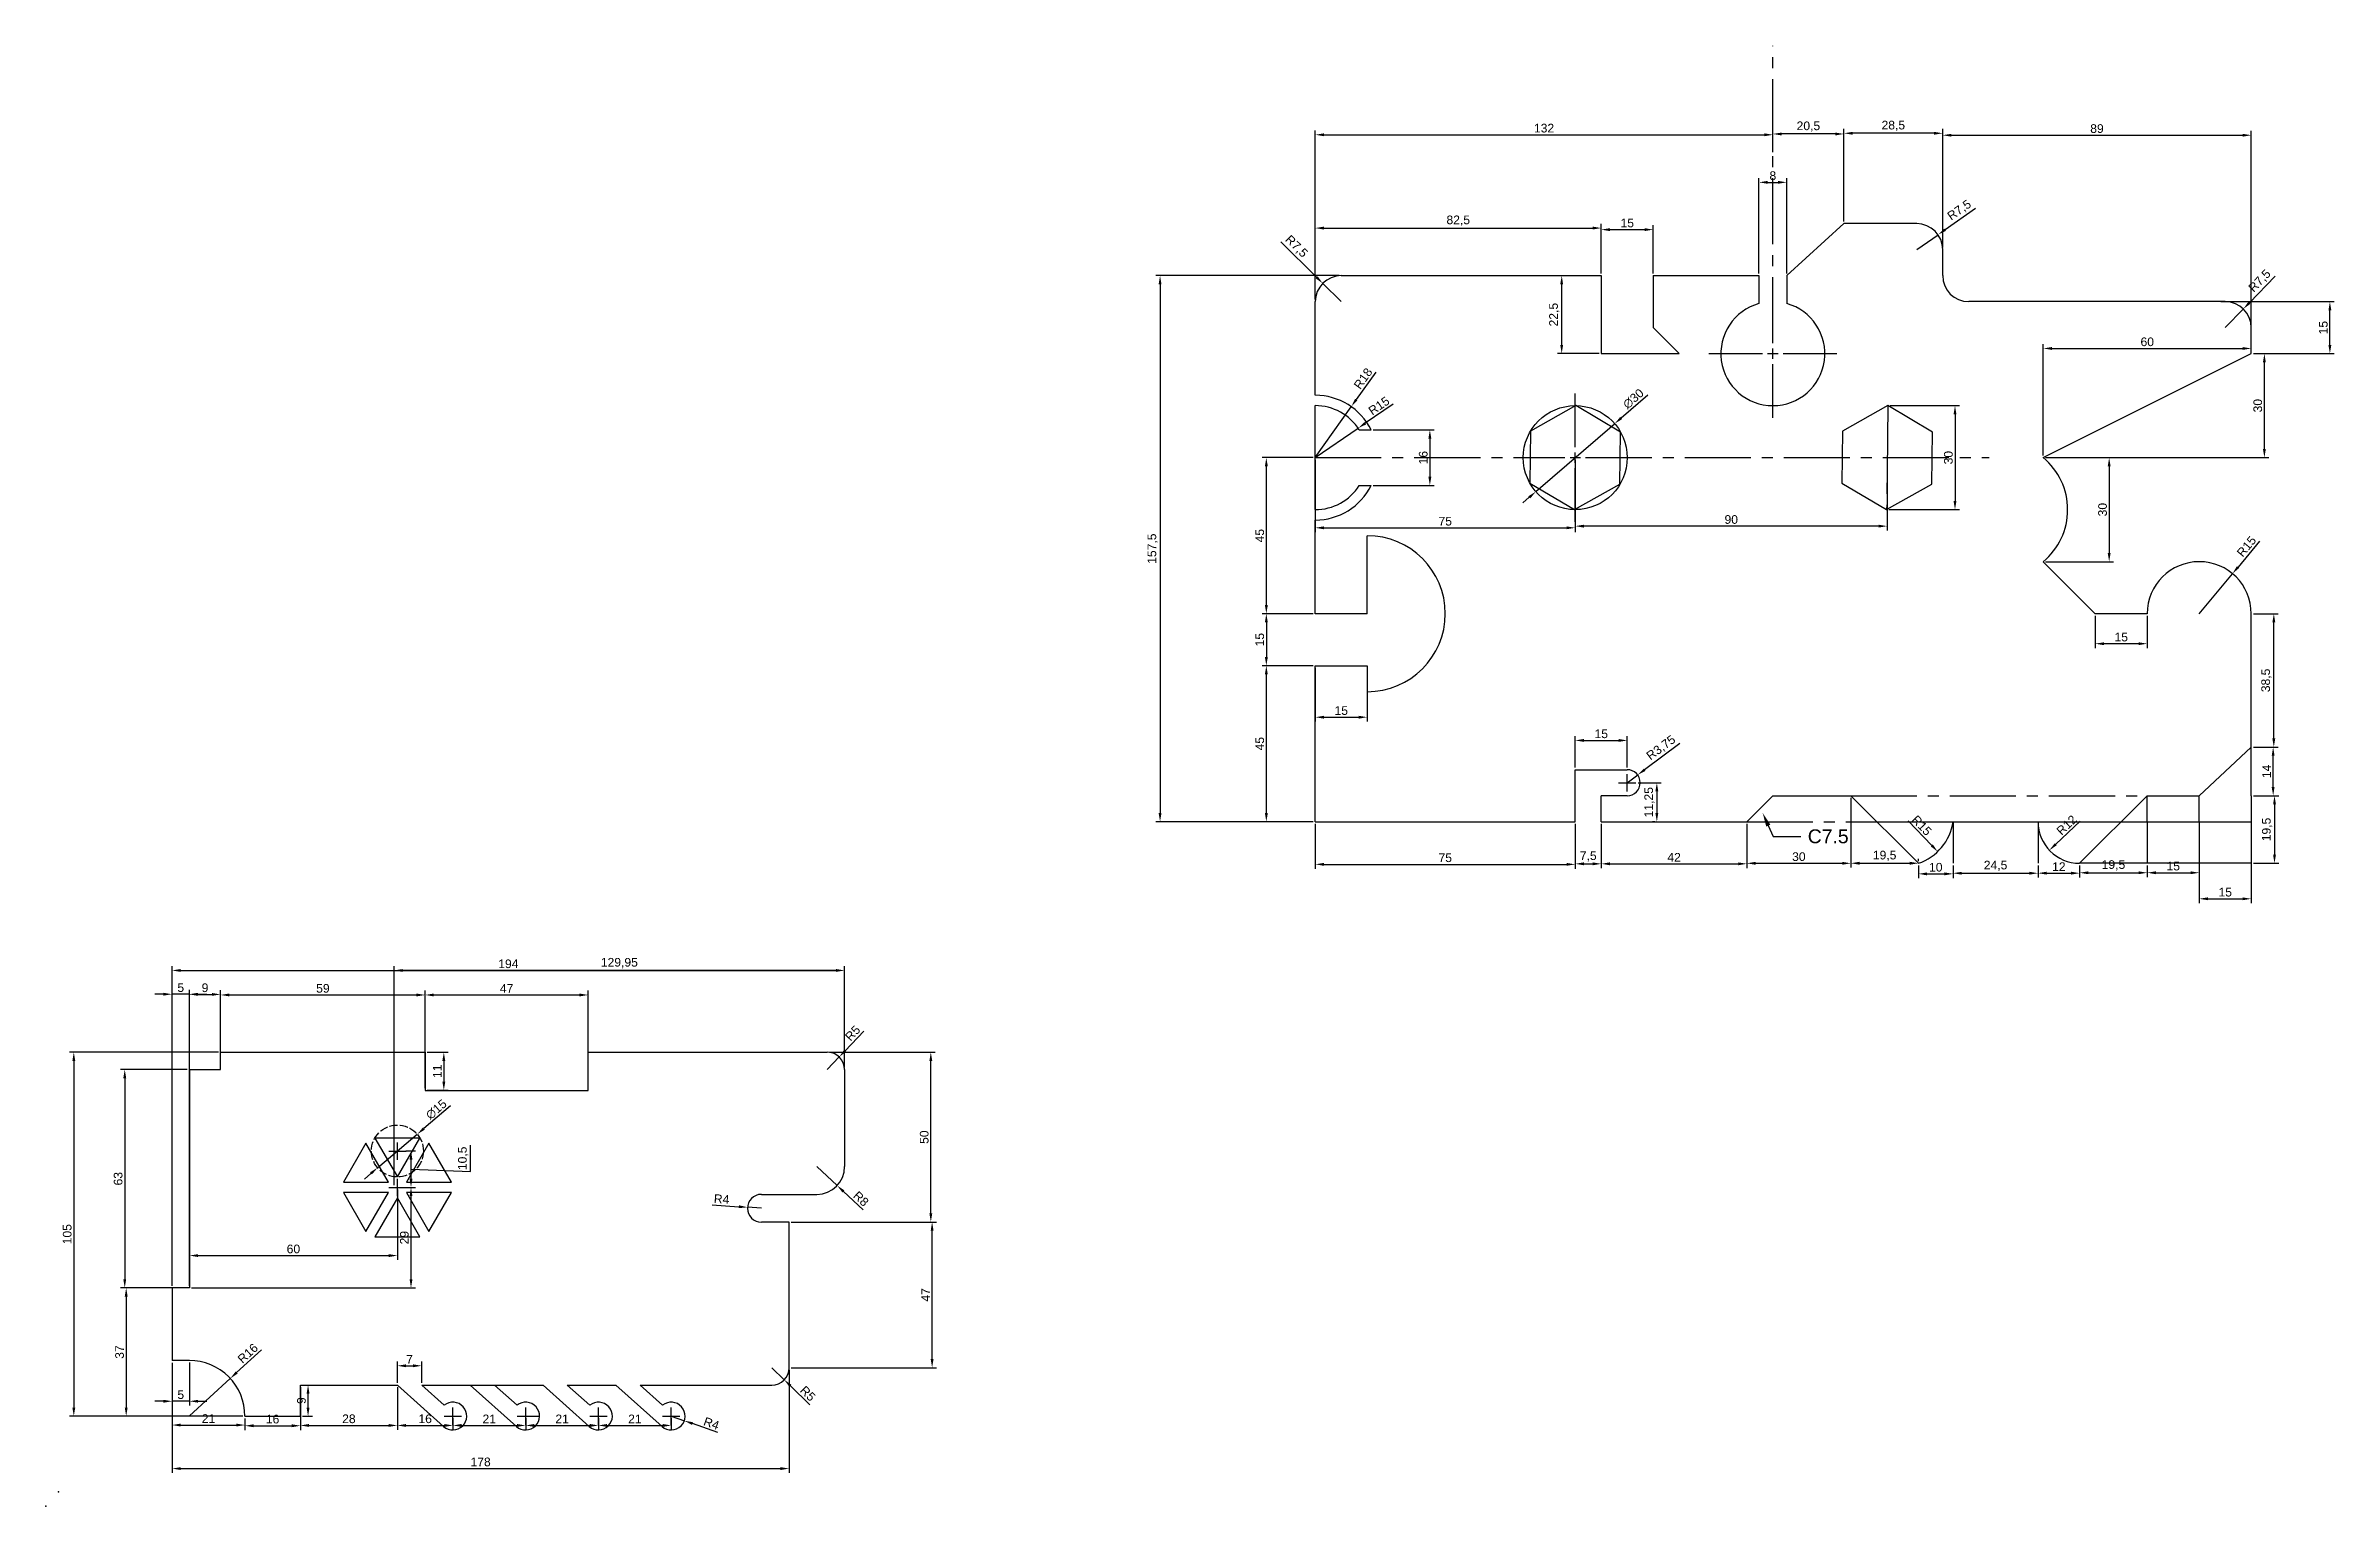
# Model space of a CAD drawing. Header units: millimetres. Extents: x 0 to 660, y 0 to 421.
import ezdxf
from ezdxf import colors
from ezdxf.entities.mleader import LeaderData, LeaderLine
from ezdxf.math import Vec2, Vec3

# ---------------------------------------------------------------- set-up
doc = ezdxf.new("R2010")
doc.units = ezdxf.units.MM
doc.linetypes.add('ACAD_ISO02W100', pattern=[15, 12, -3])
doc.linetypes.add('CENTER2', pattern=[28.575, 19.05, -3.175, 3.175, -3.175])
doc.styles.get("Standard").update_dxf_attribs({"font": 'arial.ttf'})
doc.dimstyles.new('ISO-25', dxfattribs={"dimtxt": 2.5, "dimasz": 2.5, "dimexe": 1.25, "dimexo": 0.625, "dimtad": 1, "dimtxsty": 'Standard', "dimcen": 2.5, "dimadec": 0, "dimazin": 0, "dimtfac": 1, "dimtmove": 0, "dimatfit": 3, "dimfxl": 1, "dimarcsym": 0})

msp = doc.modelspace()

# ---------------------------------------------------------------- blocks, each defined once
blk = doc.blocks.new('*D3')
at = {"color": 0, "lineweight": -2, "transparency": 16777216}
for p, q in [((74.06, 34.96), (76.91, 34.96)), ((75.66, 28.46), (75.66, 32.46)), ((74.06, 25.96), (76.91, 25.96))]:
    blk.add_line(p, q, dxfattribs=at)
at = {"color": 0, "transparency": 16777216}
for points in [[(75.24, 32.46), (76.08, 32.46), (75.66, 34.96)], [(75.24, 28.46), (76.08, 28.46), (75.66, 25.96)]]:
    blk.add_solid(points, dxfattribs=at)
at = {"layer": 'Defpoints', "color": 0, "transparency": 16777216}
for p in [(73.44, 34.96), (75.66, 34.96), (73.44, 25.96)]:
    blk.add_point(p, dxfattribs=at)
at = {"color": 0, "transparency": 16777216, "insert": (73.76, 30.46), "char_height": 2.5, "attachment_point": 5, "rotation": 90}
blk.add_mtext('9', dxfattribs=at)
blk = doc.blocks.new('*U4')
at = {"color": 2}
blk.add_lwpolyline([(0, -5.62), (6.5, 5.62), (-6.5, 5.62)], close=True, dxfattribs=at)
blk = doc.blocks.new('*U5')
at = {"color": 0, "linetype": 'ByBlock', "lineweight": -2, "transparency": 16777216}
for p, rotation in [((819.62, 609.17), 59.99999999999999), ((834.56, 609.17), 299.9999999999999), ((819.62, 600.55), 120), ((834.56, 600.55), 240), ((827.09, 596.24), 180)]:
    blk.add_blockref('*U4', p, dxfattribs=dict(at, rotation=rotation))
blk.add_blockref('*U4', (827.09, 613.49), dxfattribs=at)
blk = doc.blocks.new('*D6')
at = {"color": 0, "lineweight": -2, "transparency": 16777216}
for p, q in [((36.44, 41.4), (36.44, 29.03)), ((41.44, 41.42), (41.44, 29.03)), ((33.94, 30.28), (31.44, 30.28)), ((41.44, 30.28), (36.44, 30.28)), ((43.94, 30.28), (46.44, 30.28))]:
    blk.add_line(p, q, dxfattribs=at)
at = {"color": 0, "transparency": 16777216}
for points in [[(33.94, 30.69), (33.94, 29.86), (36.44, 30.28)], [(43.94, 30.69), (43.94, 29.86), (41.44, 30.28)]]:
    blk.add_solid(points, dxfattribs=at)
at = {"layer": 'Defpoints', "color": 0, "transparency": 16777216}
for p in [(36.44, 42.03), (41.44, 42.04), (36.44, 30.28)]:
    blk.add_point(p, dxfattribs=at)
at = {"color": 0, "transparency": 16777216, "insert": (38.94, 32.17), "char_height": 2.5, "attachment_point": 5}
blk.add_mtext('5', dxfattribs=at)
blk = doc.blocks.new('*D7')
at = {"color": 0, "lineweight": -2, "transparency": 16777216}
for p, q in [((36.44, 41.4), (36.44, 22.16)), ((38.94, 23.41), (54.94, 23.41)), ((57.44, 25.33), (57.44, 22.16))]:
    blk.add_line(p, q, dxfattribs=at)
at = {"color": 0, "transparency": 16777216}
for points in [[(38.94, 23.83), (38.94, 22.99), (36.44, 23.41)], [(54.94, 23.83), (54.94, 22.99), (57.44, 23.41)]]:
    blk.add_solid(points, dxfattribs=at)
at = {"layer": 'Defpoints', "color": 0, "transparency": 16777216}
for p in [(36.44, 42.03), (57.44, 25.96), (57.44, 23.41)]:
    blk.add_point(p, dxfattribs=at)
at = {"color": 0, "transparency": 16777216, "insert": (46.94, 25.29), "char_height": 2.5, "attachment_point": 5}
blk.add_mtext('21', dxfattribs=at)
blk = doc.blocks.new('*D8')
at = {"color": 0, "lineweight": -2, "transparency": 16777216}
for p, q in [((36.44, 63.58), (36.44, 155.79)), ((38.94, 154.54), (227.94, 154.54)), ((230.44, 126.58), (230.44, 155.79))]:
    blk.add_line(p, q, dxfattribs=at)
at = {"color": 0, "transparency": 16777216}
for points in [[(38.94, 154.95), (38.94, 154.12), (36.44, 154.54)], [(227.94, 154.95), (227.94, 154.12), (230.44, 154.54)]]:
    blk.add_solid(points, dxfattribs=at)
at = {"layer": 'Defpoints', "color": 0, "transparency": 16777216}
for p in [(230.44, 154.54), (230.44, 125.96), (36.44, 62.96)]:
    blk.add_point(p, dxfattribs=at)
at = {"color": 0, "transparency": 16777216, "insert": (133.44, 156.44), "char_height": 2.5, "attachment_point": 5}
blk.add_mtext('194', dxfattribs=at)
blk = doc.blocks.new('*D9')
at = {"color": 0, "lineweight": -2, "transparency": 16777216}
for p, q in [((41.44, 126.58), (41.44, 148.87)), ((43.94, 147.62), (47.94, 147.62)), ((50.44, 126.58), (50.44, 148.87))]:
    blk.add_line(p, q, dxfattribs=at)
at = {"color": 0, "transparency": 16777216}
for points in [[(43.94, 148.04), (43.94, 147.21), (41.44, 147.62)], [(47.94, 148.04), (47.94, 147.21), (50.44, 147.62)]]:
    blk.add_solid(points, dxfattribs=at)
at = {"layer": 'Defpoints', "color": 0, "transparency": 16777216}
for p in [(50.44, 147.62), (41.44, 125.96), (50.44, 125.96)]:
    blk.add_point(p, dxfattribs=at)
at = {"color": 0, "transparency": 16777216, "insert": (45.94, 149.53), "char_height": 2.5, "attachment_point": 5}
blk.add_mtext('9', dxfattribs=at)
blk = doc.blocks.new('*D10')
at = {"color": 0, "lineweight": -2, "transparency": 16777216}
for p, q in [((50.44, 131.58), (50.44, 148.71)), ((52.94, 147.46), (106.94, 147.46)), ((109.44, 131.58), (109.44, 148.71))]:
    blk.add_line(p, q, dxfattribs=at)
at = {"color": 0, "transparency": 16777216}
for points in [[(52.94, 147.88), (52.94, 147.05), (50.44, 147.46)], [(106.94, 147.88), (106.94, 147.05), (109.44, 147.46)]]:
    blk.add_solid(points, dxfattribs=at)
at = {"layer": 'Defpoints', "color": 0, "transparency": 16777216}
for p in [(109.44, 147.46), (50.44, 130.96), (109.44, 130.96)]:
    blk.add_point(p, dxfattribs=at)
at = {"color": 0, "transparency": 16777216, "insert": (79.94, 149.36), "char_height": 2.5, "attachment_point": 5}
blk.add_mtext('59', dxfattribs=at)
blk = doc.blocks.new('*D11')
at = {"color": 0, "lineweight": -2, "transparency": 16777216}
for p, q in [((109.44, 120.58), (109.44, 148.71)), ((111.94, 147.46), (153.94, 147.46)), ((156.44, 120.58), (156.44, 148.71))]:
    blk.add_line(p, q, dxfattribs=at)
at = {"color": 0, "transparency": 16777216}
for points in [[(111.94, 147.88), (111.94, 147.05), (109.44, 147.46)], [(153.94, 147.88), (153.94, 147.05), (156.44, 147.46)]]:
    blk.add_solid(points, dxfattribs=at)
at = {"layer": 'Defpoints', "color": 0, "transparency": 16777216}
for p in [(156.44, 147.46), (109.44, 119.96), (156.44, 119.96)]:
    blk.add_point(p, dxfattribs=at)
at = {"color": 0, "transparency": 16777216, "insert": (132.94, 149.34), "char_height": 2.5, "attachment_point": 5}
blk.add_mtext('47', dxfattribs=at)
blk = doc.blocks.new('*D12')
at = {"color": 0, "lineweight": -2, "transparency": 16777216}
for p, q in [((110.06, 130.96), (116.08, 130.96)), ((114.83, 128.46), (114.83, 122.46)), ((110.06, 119.96), (116.08, 119.96))]:
    blk.add_line(p, q, dxfattribs=at)
at = {"color": 0, "transparency": 16777216}
for points in [[(114.41, 128.46), (115.24, 128.46), (114.83, 130.96)], [(114.41, 122.46), (115.24, 122.46), (114.83, 119.96)]]:
    blk.add_solid(points, dxfattribs=at)
at = {"layer": 'Defpoints', "color": 0, "transparency": 16777216}
for p in [(109.44, 130.96), (109.44, 119.96), (114.83, 119.96)]:
    blk.add_point(p, dxfattribs=at)
at = {"color": 0, "transparency": 16777216, "insert": (112.95, 125.46), "char_height": 2.5, "attachment_point": 5, "rotation": 90}
blk.add_mtext('11', dxfattribs=at)
blk = doc.blocks.new('*D13')
at = {"color": 0, "lineweight": -2, "transparency": 16777216}
for p, q in [((235.98, 137.04), (230.61, 131.39)), ((225.44, 125.96), (228.88, 129.58))]:
    blk.add_line(p, q, dxfattribs=at)
at = {"color": 0, "transparency": 16777216}
blk.add_solid([(230.31, 131.68), (230.91, 131.1), (228.88, 129.58)], dxfattribs=at)
at = {"layer": 'Defpoints', "color": 0, "transparency": 16777216}
for p in [(225.44, 125.96), (228.88, 129.58)]:
    blk.add_point(p, dxfattribs=at)
at = {"color": 0, "transparency": 16777216, "insert": (232.78, 136.43), "char_height": 2.5, "attachment_point": 5, "rotation": 46.43323}
blk.add_mtext('R5', dxfattribs=at)
blk = doc.blocks.new('*D14')
at = {"color": 0, "lineweight": -2, "transparency": 16777216}
for p, q in [((215.06, 81.95), (256.93, 81.95)), ((255.68, 42.45), (255.68, 79.45)), ((215.06, 39.95), (256.93, 39.95))]:
    blk.add_line(p, q, dxfattribs=at)
at = {"color": 0, "transparency": 16777216}
for points in [[(255.27, 79.45), (256.1, 79.45), (255.68, 81.95)], [(255.27, 42.45), (256.1, 42.45), (255.68, 39.95)]]:
    blk.add_solid(points, dxfattribs=at)
at = {"layer": 'Defpoints', "color": 0, "transparency": 16777216}
for p in [(214.44, 81.95), (255.68, 81.95), (214.44, 39.95)]:
    blk.add_point(p, dxfattribs=at)
at = {"color": 0, "transparency": 16777216, "insert": (253.81, 60.95), "char_height": 2.5, "attachment_point": 5, "rotation": 90}
blk.add_mtext('47', dxfattribs=at)
blk = doc.blocks.new('*D15')
at = {"color": 0, "lineweight": -2, "transparency": 16777216}
for p, q in [((40.81, 125.96), (21.53, 125.96)), ((22.78, 123.46), (22.78, 65.46)), ((40.81, 62.96), (21.53, 62.96))]:
    blk.add_line(p, q, dxfattribs=at)
at = {"color": 0, "transparency": 16777216}
for points in [[(22.37, 123.46), (23.2, 123.46), (22.78, 125.96)], [(22.37, 65.46), (23.2, 65.46), (22.78, 62.96)]]:
    blk.add_solid(points, dxfattribs=at)
at = {"layer": 'Defpoints', "color": 0, "transparency": 16777216}
for p in [(41.44, 125.96), (22.78, 62.96), (41.44, 62.96)]:
    blk.add_point(p, dxfattribs=at)
at = {"color": 0, "transparency": 16777216, "insert": (20.88, 94.46), "char_height": 2.5, "attachment_point": 5, "rotation": 90}
blk.add_mtext('63', dxfattribs=at)
blk = doc.blocks.new('*D16')
at = {"color": 0, "lineweight": -2, "transparency": 16777216}
for p, q in [((49.81, 130.96), (6.84, 130.96)), ((8.09, 128.46), (8.09, 28.46)), ((56.81, 25.96), (6.84, 25.96))]:
    blk.add_line(p, q, dxfattribs=at)
at = {"color": 0, "transparency": 16777216}
for points in [[(7.68, 128.46), (8.51, 128.46), (8.09, 130.96)], [(7.68, 28.46), (8.51, 28.46), (8.09, 25.96)]]:
    blk.add_solid(points, dxfattribs=at)
at = {"layer": 'Defpoints', "color": 0, "transparency": 16777216}
for p in [(50.44, 130.96), (8.09, 25.96), (57.44, 25.96)]:
    blk.add_point(p, dxfattribs=at)
at = {"color": 0, "transparency": 16777216, "insert": (6.19, 78.46), "char_height": 2.5, "attachment_point": 5, "rotation": 90}
blk.add_mtext('105', dxfattribs=at)
blk = doc.blocks.new('*D17')
at = {"color": 0, "lineweight": -2, "transparency": 16777216}
for p, q in [((35.81, 62.96), (21.95, 62.96)), ((23.2, 60.46), (23.2, 28.46)), ((56.81, 25.96), (21.95, 25.96))]:
    blk.add_line(p, q, dxfattribs=at)
at = {"color": 0, "transparency": 16777216}
for points in [[(22.78, 60.46), (23.62, 60.46), (23.2, 62.96)], [(22.78, 28.46), (23.62, 28.46), (23.2, 25.96)]]:
    blk.add_solid(points, dxfattribs=at)
at = {"layer": 'Defpoints', "color": 0, "transparency": 16777216}
for p in [(36.44, 62.96), (23.2, 25.96), (57.44, 25.96)]:
    blk.add_point(p, dxfattribs=at)
at = {"color": 0, "transparency": 16777216, "insert": (21.3, 44.46), "char_height": 2.5, "attachment_point": 5, "rotation": 90}
blk.add_mtext('37', dxfattribs=at)
blk = doc.blocks.new('*D18')
at = {"color": 0, "lineweight": -2, "transparency": 16777216}
for p, q in [((62.22, 45.13), (55.06, 38.56)), ((41.44, 26.04), (53.22, 36.86))]:
    blk.add_line(p, q, dxfattribs=at)
at = {"color": 0, "transparency": 16777216}
blk.add_solid([(54.78, 38.86), (55.34, 38.25), (53.22, 36.86)], dxfattribs=at)
at = {"layer": 'Defpoints', "color": 0, "transparency": 16777216}
for p in [(53.22, 36.86), (41.44, 26.04)]:
    blk.add_point(p, dxfattribs=at)
at = {"color": 0, "transparency": 16777216, "insert": (58.28, 44.09), "char_height": 2.5, "attachment_point": 5, "rotation": 42.56988}
blk.add_mtext('R16', dxfattribs=at)
blk = doc.blocks.new('*D19')
at = {"color": 0, "lineweight": -2, "transparency": 16777216}
for p, q in [((57.44, 25.33), (57.44, 21.96)), ((59.94, 23.21), (70.94, 23.21)), ((73.44, 25.33), (73.44, 21.96))]:
    blk.add_line(p, q, dxfattribs=at)
at = {"color": 0, "transparency": 16777216}
for points in [[(59.94, 23.63), (59.94, 22.79), (57.44, 23.21)], [(70.94, 23.63), (70.94, 22.79), (73.44, 23.21)]]:
    blk.add_solid(points, dxfattribs=at)
at = {"layer": 'Defpoints', "color": 0, "transparency": 16777216}
for p in [(57.44, 25.96), (73.44, 25.96), (73.44, 23.21)]:
    blk.add_point(p, dxfattribs=at)
at = {"color": 0, "transparency": 16777216, "insert": (65.44, 25.11), "char_height": 2.5, "attachment_point": 5}
blk.add_mtext('16', dxfattribs=at)
blk = doc.blocks.new('*D20')
at = {"color": 0, "lineweight": -2, "transparency": 16777216}
for p, q in [((73.44, 34.33), (73.44, 22.05)), ((101.44, 34.33), (101.44, 22.05)), ((75.94, 23.3), (98.94, 23.3))]:
    blk.add_line(p, q, dxfattribs=at)
at = {"color": 0, "transparency": 16777216}
for points in [[(75.94, 23.72), (75.94, 22.88), (73.44, 23.3)], [(98.94, 23.72), (98.94, 22.88), (101.44, 23.3)]]:
    blk.add_solid(points, dxfattribs=at)
at = {"layer": 'Defpoints', "color": 0, "transparency": 16777216}
for p in [(73.44, 34.96), (101.44, 34.96), (101.44, 23.3)]:
    blk.add_point(p, dxfattribs=at)
at = {"color": 0, "transparency": 16777216, "insert": (87.44, 25.2), "char_height": 2.5, "attachment_point": 5}
blk.add_mtext('28', dxfattribs=at)
blk = doc.blocks.new('*D21')
at = {"color": 0, "lineweight": -2, "transparency": 16777216}
for p, q in [((101.44, 34.33), (101.44, 22.05)), ((103.94, 23.3), (114.94, 23.3)), ((117.44, 25.37), (117.44, 22.05))]:
    blk.add_line(p, q, dxfattribs=at)
at = {"color": 0, "transparency": 16777216}
for points in [[(103.94, 23.72), (103.94, 22.88), (101.44, 23.3)], [(114.94, 23.72), (114.94, 22.88), (117.44, 23.3)]]:
    blk.add_solid(points, dxfattribs=at)
at = {"layer": 'Defpoints', "color": 0, "transparency": 16777216}
for p in [(101.44, 34.96), (117.44, 25.99), (117.44, 23.3)]:
    blk.add_point(p, dxfattribs=at)
at = {"color": 0, "transparency": 16777216, "insert": (109.44, 25.2), "char_height": 2.5, "attachment_point": 5}
blk.add_mtext('16', dxfattribs=at)
blk = doc.blocks.new('*D22')
at = {"color": 0, "lineweight": -2, "transparency": 16777216}
for p, q in [((117.44, 25.37), (117.44, 22.05)), ((119.94, 23.3), (135.94, 23.3)), ((138.44, 25.37), (138.44, 22.05))]:
    blk.add_line(p, q, dxfattribs=at)
at = {"color": 0, "transparency": 16777216}
for points in [[(119.94, 23.72), (119.94, 22.88), (117.44, 23.3)], [(135.94, 23.72), (135.94, 22.88), (138.44, 23.3)]]:
    blk.add_solid(points, dxfattribs=at)
at = {"layer": 'Defpoints', "color": 0, "transparency": 16777216}
for p in [(117.44, 25.99), (138.44, 25.99), (138.44, 23.3)]:
    blk.add_point(p, dxfattribs=at)
at = {"color": 0, "transparency": 16777216, "insert": (127.94, 25.18), "char_height": 2.5, "attachment_point": 5}
blk.add_mtext('21', dxfattribs=at)
blk = doc.blocks.new('*D23')
at = {"color": 0, "lineweight": -2, "transparency": 16777216}
for p, q in [((138.44, 25.37), (138.44, 22.05)), ((140.94, 23.3), (156.94, 23.3)), ((159.44, 25.37), (159.44, 22.05))]:
    blk.add_line(p, q, dxfattribs=at)
at = {"color": 0, "transparency": 16777216}
for points in [[(140.94, 23.72), (140.94, 22.88), (138.44, 23.3)], [(156.94, 23.72), (156.94, 22.88), (159.44, 23.3)]]:
    blk.add_solid(points, dxfattribs=at)
at = {"layer": 'Defpoints', "color": 0, "transparency": 16777216}
for p in [(138.44, 25.99), (159.44, 25.99), (159.44, 23.3)]:
    blk.add_point(p, dxfattribs=at)
at = {"color": 0, "transparency": 16777216, "insert": (148.94, 25.18), "char_height": 2.5, "attachment_point": 5}
blk.add_mtext('21', dxfattribs=at)
blk = doc.blocks.new('*D24')
at = {"color": 0, "lineweight": -2, "transparency": 16777216}
for p, q in [((159.44, 25.37), (159.44, 22.05)), ((161.94, 23.3), (177.94, 23.3)), ((180.44, 25.37), (180.44, 22.05))]:
    blk.add_line(p, q, dxfattribs=at)
at = {"color": 0, "transparency": 16777216}
for points in [[(161.94, 23.72), (161.94, 22.88), (159.44, 23.3)], [(177.94, 23.72), (177.94, 22.88), (180.44, 23.3)]]:
    blk.add_solid(points, dxfattribs=at)
at = {"layer": 'Defpoints', "color": 0, "transparency": 16777216}
for p in [(159.44, 25.99), (180.44, 25.99), (180.44, 23.3)]:
    blk.add_point(p, dxfattribs=at)
at = {"color": 0, "transparency": 16777216, "insert": (169.94, 25.18), "char_height": 2.5, "attachment_point": 5}
blk.add_mtext('21', dxfattribs=at)
blk = doc.blocks.new('*D25')
at = {"color": 0, "lineweight": -2, "transparency": 16777216}
for p, q in [((180.44, 25.99), (184.21, 24.66)), ((193.9, 21.25), (186.57, 23.83))]:
    blk.add_line(p, q, dxfattribs=at)
at = {"color": 0, "transparency": 16777216}
blk.add_solid([(186.71, 24.22), (186.43, 23.44), (184.21, 24.66)], dxfattribs=at)
at = {"layer": 'Defpoints', "color": 0, "transparency": 16777216}
for p in [(180.44, 25.99), (184.21, 24.66)]:
    blk.add_point(p, dxfattribs=at)
at = {"color": 0, "transparency": 16777216, "insert": (192.03, 23.89), "char_height": 2.5, "attachment_point": 5, "rotation": 340.56576}
blk.add_mtext('R4', dxfattribs=at)
blk = doc.blocks.new('*D26')
at = {"color": 0, "lineweight": -2, "transparency": 16777216}
for p, q in [((209.44, 39.95), (213.02, 36.47)), ((220.41, 29.28), (214.82, 34.72))]:
    blk.add_line(p, q, dxfattribs=at)
at = {"color": 0, "transparency": 16777216}
blk.add_solid([(215.11, 35.02), (214.52, 34.42), (213.02, 36.47)], dxfattribs=at)
at = {"layer": 'Defpoints', "color": 0, "transparency": 16777216}
for p in [(209.44, 39.95), (213.02, 36.47)]:
    blk.add_point(p, dxfattribs=at)
at = {"color": 0, "transparency": 16777216, "insert": (219.83, 32.49), "char_height": 2.5, "attachment_point": 5, "rotation": 315.80455}
blk.add_mtext('R5', dxfattribs=at)
blk = doc.blocks.new('*D27')
at = {"color": 0, "lineweight": -2, "transparency": 16777216}
for p, q in [((192.2, 86.92), (199.95, 86.39)), ((206.44, 85.95), (202.45, 86.22))]:
    blk.add_line(p, q, dxfattribs=at)
at = {"color": 0, "transparency": 16777216}
blk.add_solid([(199.98, 86.81), (199.92, 85.98), (202.45, 86.22)], dxfattribs=at)
at = {"layer": 'Defpoints', "color": 0, "transparency": 16777216}
for p in [(202.45, 86.22), (206.44, 85.95)]:
    blk.add_point(p, dxfattribs=at)
at = {"color": 0, "transparency": 16777216, "insert": (194.96, 88.61), "char_height": 2.5, "attachment_point": 5, "rotation": 356.10884}
blk.add_mtext('R4', dxfattribs=at)
blk = doc.blocks.new('*D28')
at = {"color": 0, "lineweight": -2, "transparency": 16777216}
for p, q in [((222.44, 97.95), (228.29, 92.49)), ((235.81, 85.48), (230.12, 90.79))]:
    blk.add_line(p, q, dxfattribs=at)
at = {"color": 0, "transparency": 16777216}
blk.add_solid([(230.4, 91.09), (229.83, 90.48), (228.29, 92.49)], dxfattribs=at)
at = {"layer": 'Defpoints', "color": 0, "transparency": 16777216}
for p in [(222.44, 97.95), (228.29, 92.49)]:
    blk.add_point(p, dxfattribs=at)
at = {"color": 0, "transparency": 16777216, "insert": (235.17, 88.67), "char_height": 2.5, "attachment_point": 5, "rotation": 316.9882}
blk.add_mtext('R8', dxfattribs=at)
blk = doc.blocks.new('*D29')
at = {"color": 0, "lineweight": -2, "transparency": 16777216}
for p, q in [((36.44, 41.4), (36.44, 9.61)), ((214.44, 39.33), (214.44, 9.61)), ((38.94, 10.86), (211.94, 10.86))]:
    blk.add_line(p, q, dxfattribs=at)
at = {"color": 0, "transparency": 16777216}
for points in [[(38.94, 11.27), (38.94, 10.44), (36.44, 10.86)], [(211.94, 11.27), (211.94, 10.44), (214.44, 10.86)]]:
    blk.add_solid(points, dxfattribs=at)
at = {"layer": 'Defpoints', "color": 0, "transparency": 16777216}
for p in [(36.44, 42.03), (214.44, 39.95), (214.44, 10.86)]:
    blk.add_point(p, dxfattribs=at)
at = {"color": 0, "transparency": 16777216, "insert": (125.44, 12.76), "char_height": 2.5, "attachment_point": 5}
blk.add_mtext('178', dxfattribs=at)
blk = doc.blocks.new('*D30')
at = {"color": 0, "lineweight": -2, "transparency": 16777216}
for p, q in [((101.44, 35.58), (101.44, 41.76)), ((103.94, 40.51), (105.94, 40.51)), ((108.44, 35.58), (108.44, 41.76))]:
    blk.add_line(p, q, dxfattribs=at)
at = {"color": 0, "transparency": 16777216}
for points in [[(103.94, 40.93), (103.94, 40.09), (101.44, 40.51)], [(105.94, 40.93), (105.94, 40.09), (108.44, 40.51)]]:
    blk.add_solid(points, dxfattribs=at)
at = {"layer": 'Defpoints', "color": 0, "transparency": 16777216}
for p in [(108.44, 40.51), (101.44, 34.96), (108.44, 34.96)]:
    blk.add_point(p, dxfattribs=at)
at = {"color": 0, "transparency": 16777216, "insert": (104.94, 42.39), "char_height": 2.5, "attachment_point": 5}
blk.add_mtext('7', dxfattribs=at)
blk = doc.blocks.new('*D31')
at = {"color": 0, "lineweight": -2, "transparency": 16777216}
for p, q in [((33.94, 147.68), (31.44, 147.68)), ((36.44, 63.58), (36.44, 148.93)), ((41.44, 147.68), (36.44, 147.68)), ((41.44, 63.58), (41.44, 148.93)), ((43.94, 147.68), (46.44, 147.68))]:
    blk.add_line(p, q, dxfattribs=at)
at = {"color": 0, "transparency": 16777216}
for points in [[(33.94, 148.09), (33.94, 147.26), (36.44, 147.68)], [(43.94, 148.09), (43.94, 147.26), (41.44, 147.68)]]:
    blk.add_solid(points, dxfattribs=at)
at = {"layer": 'Defpoints', "color": 0, "transparency": 16777216}
for p in [(36.44, 147.68), (36.44, 62.96), (41.44, 62.96)]:
    blk.add_point(p, dxfattribs=at)
at = {"color": 0, "transparency": 16777216, "insert": (38.94, 149.57), "char_height": 2.5, "attachment_point": 5}
blk.add_mtext('5', dxfattribs=at)
blk = doc.blocks.new('*D32')
at = {"color": 0, "lineweight": -2, "transparency": 16777216}
for p, q in [((100.49, 92.58), (100.49, 155.79)), ((227.94, 154.54), (102.99, 154.54)), ((230.44, 126.58), (230.44, 155.79))]:
    blk.add_line(p, q, dxfattribs=at)
at = {"color": 0, "transparency": 16777216}
for points in [[(102.99, 154.95), (102.99, 154.12), (100.49, 154.54)], [(227.94, 154.95), (227.94, 154.12), (230.44, 154.54)]]:
    blk.add_solid(points, dxfattribs=at)
at = {"layer": 'Defpoints', "color": 0, "transparency": 16777216}
for p in [(100.49, 154.54), (230.44, 125.96), (100.49, 91.96)]:
    blk.add_point(p, dxfattribs=at)
at = {"color": 0, "transparency": 16777216, "insert": (165.46, 156.66), "char_height": 2.5, "attachment_point": 5}
blk.add_mtext('129,95', dxfattribs=at)
blk = doc.blocks.new('*D33')
at = {"color": 0, "lineweight": -2, "transparency": 16777216}
for p, q in [((101.44, 91.33), (101.44, 71.04)), ((41.44, 63.58), (41.44, 73.54)), ((43.94, 72.29), (98.94, 72.29))]:
    blk.add_line(p, q, dxfattribs=at)
at = {"color": 0, "transparency": 16777216}
for points in [[(43.94, 72.71), (43.94, 71.88), (41.44, 72.29)], [(98.94, 72.71), (98.94, 71.88), (101.44, 72.29)]]:
    blk.add_solid(points, dxfattribs=at)
at = {"layer": 'Defpoints', "color": 0, "transparency": 16777216}
for p in [(101.44, 91.96), (101.44, 72.29), (41.44, 62.96)]:
    blk.add_point(p, dxfattribs=at)
at = {"color": 0, "transparency": 16777216, "insert": (71.44, 74.19), "char_height": 2.5, "attachment_point": 5}
blk.add_mtext('60', dxfattribs=at)
blk = doc.blocks.new('*D34')
at = {"color": 0, "lineweight": -2, "transparency": 16777216}
for p, q in [((99.56, 91.96), (106.61, 91.96)), ((105.36, 65.46), (105.36, 89.46)), ((42.06, 62.96), (106.61, 62.96))]:
    blk.add_line(p, q, dxfattribs=at)
at = {"color": 0, "transparency": 16777216}
for points in [[(104.95, 89.46), (105.78, 89.46), (105.36, 91.96)], [(104.95, 65.46), (105.78, 65.46), (105.36, 62.96)]]:
    blk.add_solid(points, dxfattribs=at)
at = {"layer": 'Defpoints', "color": 0, "transparency": 16777216}
for p in [(98.94, 91.96), (105.36, 91.96), (41.44, 62.96)]:
    blk.add_point(p, dxfattribs=at)
at = {"color": 0, "transparency": 16777216, "insert": (103.46, 77.46), "char_height": 2.5, "attachment_point": 5, "rotation": 90}
blk.add_mtext('29', dxfattribs=at)
blk = doc.blocks.new('*D35')
at = {"color": 0, "lineweight": -2, "transparency": 16777216}
for p, q in [((116.79, 115.45), (109.07, 108.92)), ((95.71, 97.61), (107.16, 107.3)), ((93.8, 96), (91.9, 94.38))]:
    blk.add_line(p, q, dxfattribs=at)
at = {"color": 0, "transparency": 16777216}
for points in [[(108.8, 109.23), (109.34, 108.6), (107.16, 107.3)], [(93.53, 96.32), (94.07, 95.68), (95.71, 97.61)]]:
    blk.add_solid(points, dxfattribs=at)
at = {"layer": 'Defpoints', "color": 0, "transparency": 16777216}
for p in [(107.16, 107.3), (95.71, 97.61)]:
    blk.add_point(p, dxfattribs=at)
at = {"color": 0, "transparency": 16777216, "insert": (112.66, 114.44), "char_height": 2.5, "attachment_point": 5, "rotation": 40.23381}
blk.add_mtext('∅15', dxfattribs=at)
blk = doc.blocks.new('*D36')
at = {"color": 0, "lineweight": -2, "transparency": 16777216}
for p, q in [((103.86, 102.46), (106.61, 102.46)), ((105.36, 94.46), (105.36, 99.96)), ((122.54, 96.58), (122.54, 104.11)), ((105.36, 97.21), (122.54, 96.58)), ((99.56, 91.96), (106.61, 91.96))]:
    blk.add_line(p, q, dxfattribs=at)
at = {"color": 0, "transparency": 16777216}
for points in [[(104.95, 99.96), (105.78, 99.96), (105.36, 102.46)], [(104.95, 94.46), (105.78, 94.46), (105.36, 91.96)]]:
    blk.add_solid(points, dxfattribs=at)
at = {"layer": 'Defpoints', "color": 0, "transparency": 16777216}
for p in [(103.23, 102.46), (105.36, 102.46), (98.94, 91.96)]:
    blk.add_point(p, dxfattribs=at)
at = {"color": 0, "transparency": 16777216, "insert": (120.41, 100.34), "char_height": 2.5, "attachment_point": 5, "rotation": 90}
blk.add_mtext('10,5', dxfattribs=at)
blk = doc.blocks.new('*D37')
at = {"color": 0, "lineweight": -2, "transparency": 16777216}
for p, q in [((226.06, 130.96), (256.56, 130.96)), ((255.31, 84.45), (255.31, 128.46)), ((215.06, 81.95), (256.56, 81.95))]:
    blk.add_line(p, q, dxfattribs=at)
at = {"color": 0, "transparency": 16777216}
for points in [[(254.9, 128.46), (255.73, 128.46), (255.31, 130.96)], [(254.9, 84.45), (255.73, 84.45), (255.31, 81.95)]]:
    blk.add_solid(points, dxfattribs=at)
at = {"layer": 'Defpoints', "color": 0, "transparency": 16777216}
for p in [(225.44, 130.96), (255.31, 130.96), (214.44, 81.95)]:
    blk.add_point(p, dxfattribs=at)
at = {"color": 0, "transparency": 16777216, "insert": (253.41, 106.45), "char_height": 2.5, "attachment_point": 5, "rotation": 90}
blk.add_mtext('50', dxfattribs=at)
blk = doc.blocks.new('*D53')
at = {"color": 0, "lineweight": -2, "transparency": 16777216}
for p, q in [((621.21, 196.81), (621.21, 173.95)), ((636.21, 196.81), (636.21, 173.95)), ((623.71, 175.2), (633.71, 175.2))]:
    blk.add_line(p, q, dxfattribs=at)
at = {"color": 0, "transparency": 16777216}
for points in [[(623.71, 175.62), (623.71, 174.79), (621.21, 175.2)], [(633.71, 175.62), (633.71, 174.79), (636.21, 175.2)]]:
    blk.add_solid(points, dxfattribs=at)
at = {"layer": 'Defpoints', "color": 0, "transparency": 16777216}
for p in [(621.21, 197.44), (636.21, 197.44), (636.21, 175.2)]:
    blk.add_point(p, dxfattribs=at)
at = {"color": 0, "transparency": 16777216, "insert": (628.71, 177.1), "char_height": 2.5, "attachment_point": 5}
blk.add_mtext('15', dxfattribs=at)
blk = doc.blocks.new('*D54')
at = {"color": 0, "lineweight": -2, "transparency": 16777216}
for p, q in [((636.84, 218.94), (643.78, 218.94)), ((642.53, 207.44), (642.53, 216.44)), ((636.84, 204.94), (643.78, 204.94))]:
    blk.add_line(p, q, dxfattribs=at)
at = {"color": 0, "transparency": 16777216}
for points in [[(642.11, 216.44), (642.94, 216.44), (642.53, 218.94)], [(642.11, 207.44), (642.94, 207.44), (642.53, 204.94)]]:
    blk.add_solid(points, dxfattribs=at)
at = {"layer": 'Defpoints', "color": 0, "transparency": 16777216}
for p in [(636.21, 218.94), (642.53, 218.94), (636.21, 204.94)]:
    blk.add_point(p, dxfattribs=at)
at = {"color": 0, "transparency": 16777216, "insert": (640.65, 211.94), "char_height": 2.5, "attachment_point": 5, "rotation": 90}
blk.add_mtext('14', dxfattribs=at)
blk = doc.blocks.new('*D55')
at = {"color": 0, "lineweight": -2, "transparency": 16777216}
for p, q in [((636.84, 204.94), (644.17, 204.94)), ((642.92, 202.44), (642.92, 187.94)), ((636.84, 185.44), (644.17, 185.44))]:
    blk.add_line(p, q, dxfattribs=at)
at = {"color": 0, "transparency": 16777216}
for points in [[(642.51, 202.44), (643.34, 202.44), (642.92, 204.94)], [(642.51, 187.94), (643.34, 187.94), (642.92, 185.44)]]:
    blk.add_solid(points, dxfattribs=at)
at = {"layer": 'Defpoints', "color": 0, "transparency": 16777216}
for p in [(636.21, 204.94), (636.21, 185.44), (642.92, 185.44)]:
    blk.add_point(p, dxfattribs=at)
at = {"color": 0, "transparency": 16777216, "insert": (640.79, 195.19), "char_height": 2.5, "attachment_point": 5, "rotation": 90}
blk.add_mtext('19,5', dxfattribs=at)
blk = doc.blocks.new('*D56')
at = {"color": 0, "lineweight": -2, "transparency": 16777216}
for p, q in [((636.84, 257.44), (643.97, 257.44)), ((642.72, 221.44), (642.72, 254.94)), ((636.84, 218.94), (643.97, 218.94))]:
    blk.add_line(p, q, dxfattribs=at)
at = {"color": 0, "transparency": 16777216}
for points in [[(642.31, 254.94), (643.14, 254.94), (642.72, 257.44)], [(642.31, 221.44), (643.14, 221.44), (642.72, 218.94)]]:
    blk.add_solid(points, dxfattribs=at)
at = {"layer": 'Defpoints', "color": 0, "transparency": 16777216}
for p in [(636.21, 257.44), (642.72, 257.44), (636.21, 218.94)]:
    blk.add_point(p, dxfattribs=at)
at = {"color": 0, "transparency": 16777216, "insert": (640.6, 238.19), "char_height": 2.5, "attachment_point": 5, "rotation": 90}
blk.add_mtext('38,5', dxfattribs=at)
blk = doc.blocks.new('*D57')
at = {"color": 0, "lineweight": -2, "transparency": 16777216}
for p, q in [((638.63, 278.39), (632.4, 270.9)), ((621.21, 257.44), (630.8, 268.97))]:
    blk.add_line(p, q, dxfattribs=at)
at = {"color": 0, "transparency": 16777216}
blk.add_solid([(632.08, 271.16), (632.72, 270.63), (630.8, 268.97)], dxfattribs=at)
at = {"layer": 'Defpoints', "color": 0, "transparency": 16777216}
for p in [(630.8, 268.97), (621.21, 257.44)]:
    blk.add_point(p, dxfattribs=at)
at = {"color": 0, "transparency": 16777216, "insert": (634.85, 276.82), "char_height": 2.5, "attachment_point": 5, "rotation": 50.26305}
blk.add_mtext('R15', dxfattribs=at)
blk = doc.blocks.new('*D58')
at = {"color": 0, "lineweight": -2, "transparency": 16777216}
for p, q in [((591.21, 256.81), (591.21, 247.53)), ((606.21, 256.81), (606.21, 247.53)), ((603.71, 248.78), (593.71, 248.78))]:
    blk.add_line(p, q, dxfattribs=at)
at = {"color": 0, "transparency": 16777216}
for points in [[(593.71, 249.19), (593.71, 248.36), (591.21, 248.78)], [(603.71, 249.19), (603.71, 248.36), (606.21, 248.78)]]:
    blk.add_solid(points, dxfattribs=at)
at = {"layer": 'Defpoints', "color": 0, "transparency": 16777216}
for p in [(591.21, 257.44), (606.21, 257.44), (591.21, 248.78)]:
    blk.add_point(p, dxfattribs=at)
at = {"color": 0, "transparency": 16777216, "insert": (598.71, 250.68), "char_height": 2.5, "attachment_point": 5}
blk.add_mtext('15', dxfattribs=at)
blk = doc.blocks.new('*D59')
at = {"color": 0, "lineweight": -2, "transparency": 16777216}
for p, q in [((576.84, 302.44), (596.48, 302.44)), ((595.23, 299.94), (595.23, 274.94)), ((576.84, 272.44), (596.48, 272.44))]:
    blk.add_line(p, q, dxfattribs=at)
at = {"color": 0, "transparency": 16777216}
for points in [[(594.81, 299.94), (595.65, 299.94), (595.23, 302.44)], [(594.81, 274.94), (595.65, 274.94), (595.23, 272.44)]]:
    blk.add_solid(points, dxfattribs=at)
at = {"layer": 'Defpoints', "color": 0, "transparency": 16777216}
for p in [(576.21, 302.44), (576.21, 272.44), (595.23, 272.44)]:
    blk.add_point(p, dxfattribs=at)
at = {"color": 0, "transparency": 16777216, "insert": (593.33, 287.44), "char_height": 2.5, "attachment_point": 5, "rotation": 90}
blk.add_mtext('30', dxfattribs=at)
blk = doc.blocks.new('*D60')
at = {"color": 0, "lineweight": -2, "transparency": 16777216}
for p, q in [((576.21, 303.06), (576.21, 335.19)), ((578.71, 333.94), (633.71, 333.94)), ((636.21, 333.06), (636.21, 335.19))]:
    blk.add_line(p, q, dxfattribs=at)
at = {"color": 0, "transparency": 16777216}
for points in [[(578.71, 334.35), (578.71, 333.52), (576.21, 333.94)], [(633.71, 334.35), (633.71, 333.52), (636.21, 333.94)]]:
    blk.add_solid(points, dxfattribs=at)
at = {"layer": 'Defpoints', "color": 0, "transparency": 16777216}
for p in [(636.21, 333.94), (636.21, 332.44), (576.21, 302.44)]:
    blk.add_point(p, dxfattribs=at)
at = {"color": 0, "transparency": 16777216, "insert": (606.21, 335.84), "char_height": 2.5, "attachment_point": 5}
blk.add_mtext('60', dxfattribs=at)
blk = doc.blocks.new('*D61')
at = {"color": 0, "lineweight": -2, "transparency": 16777216}
for p, q in [((636.84, 332.44), (641.25, 332.44)), ((640, 304.94), (640, 329.94)), ((576.84, 302.44), (641.25, 302.44))]:
    blk.add_line(p, q, dxfattribs=at)
at = {"color": 0, "transparency": 16777216}
for points in [[(639.58, 329.94), (640.42, 329.94), (640, 332.44)], [(639.58, 304.94), (640.42, 304.94), (640, 302.44)]]:
    blk.add_solid(points, dxfattribs=at)
at = {"layer": 'Defpoints', "color": 0, "transparency": 16777216}
for p in [(636.21, 332.44), (640, 332.44), (576.21, 302.44)]:
    blk.add_point(p, dxfattribs=at)
at = {"color": 0, "transparency": 16777216, "insert": (638.1, 317.44), "char_height": 2.5, "attachment_point": 5, "rotation": 90}
blk.add_mtext('30', dxfattribs=at)
blk = doc.blocks.new('*D73')
at = {"color": 0, "lineweight": -2, "transparency": 16777216}
for p, q in [((366.21, 196.81), (366.21, 183.89)), ((441.21, 196.81), (441.21, 183.89)), ((368.71, 185.14), (438.71, 185.14))]:
    blk.add_line(p, q, dxfattribs=at)
at = {"color": 0, "transparency": 16777216}
for points in [[(368.71, 185.55), (368.71, 184.72), (366.21, 185.14)], [(438.71, 185.55), (438.71, 184.72), (441.21, 185.14)]]:
    blk.add_solid(points, dxfattribs=at)
at = {"layer": 'Defpoints', "color": 0, "transparency": 16777216}
for p in [(366.21, 197.44), (441.21, 197.44), (441.21, 185.14)]:
    blk.add_point(p, dxfattribs=at)
at = {"color": 0, "transparency": 16777216, "insert": (403.71, 187.03), "char_height": 2.5, "attachment_point": 5}
blk.add_mtext('75', dxfattribs=at)
blk = doc.blocks.new('*D74')
at = {"color": 0, "lineweight": -2, "transparency": 16777216}
for p, q in [((441.21, 213.06), (441.21, 222.13)), ((443.71, 220.88), (453.71, 220.88)), ((456.21, 213.06), (456.21, 222.13))]:
    blk.add_line(p, q, dxfattribs=at)
at = {"color": 0, "transparency": 16777216}
for points in [[(443.71, 221.3), (443.71, 220.46), (441.21, 220.88)], [(453.71, 221.3), (453.71, 220.46), (456.21, 220.88)]]:
    blk.add_solid(points, dxfattribs=at)
at = {"layer": 'Defpoints', "color": 0, "transparency": 16777216}
for p in [(456.21, 220.88), (441.21, 212.44), (456.21, 212.44)]:
    blk.add_point(p, dxfattribs=at)
at = {"color": 0, "transparency": 16777216, "insert": (448.71, 222.78), "char_height": 2.5, "attachment_point": 5}
blk.add_mtext('15', dxfattribs=at)
blk = doc.blocks.new('*D75')
at = {"color": 0, "lineweight": -2, "transparency": 16777216}
for p, q in [((441.21, 196.81), (441.21, 184.04)), ((448.71, 196.81), (448.71, 184.04)), ((443.71, 185.29), (446.21, 185.29))]:
    blk.add_line(p, q, dxfattribs=at)
at = {"color": 0, "transparency": 16777216}
for points in [[(443.71, 185.71), (443.71, 184.87), (441.21, 185.29)], [(446.21, 185.71), (446.21, 184.87), (448.71, 185.29)]]:
    blk.add_solid(points, dxfattribs=at)
at = {"layer": 'Defpoints', "color": 0, "transparency": 16777216}
for p in [(441.21, 197.44), (448.71, 197.44), (448.71, 185.29)]:
    blk.add_point(p, dxfattribs=at)
at = {"color": 0, "transparency": 16777216, "insert": (444.96, 187.41), "char_height": 2.5, "attachment_point": 5}
blk.add_mtext('7,5', dxfattribs=at)
blk = doc.blocks.new('*D76')
at = {"color": 0, "lineweight": -2, "transparency": 16777216}
for p, q in [((448.71, 196.81), (448.71, 184.04)), ((490.71, 196.81), (490.71, 184.04)), ((451.21, 185.29), (488.21, 185.29))]:
    blk.add_line(p, q, dxfattribs=at)
at = {"color": 0, "transparency": 16777216}
for points in [[(451.21, 185.71), (451.21, 184.87), (448.71, 185.29)], [(488.21, 185.71), (488.21, 184.87), (490.71, 185.29)]]:
    blk.add_solid(points, dxfattribs=at)
at = {"layer": 'Defpoints', "color": 0, "transparency": 16777216}
for p in [(448.71, 197.44), (490.71, 197.44), (490.71, 185.29)]:
    blk.add_point(p, dxfattribs=at)
at = {"color": 0, "transparency": 16777216, "insert": (469.71, 187.17), "char_height": 2.5, "attachment_point": 5}
blk.add_mtext('42', dxfattribs=at)
blk = doc.blocks.new('*D77')
at = {"color": 0, "lineweight": -2, "transparency": 16777216}
for p, q in [((490.71, 196.81), (490.71, 184.19)), ((520.71, 196.81), (520.71, 184.19)), ((493.21, 185.44), (518.21, 185.44))]:
    blk.add_line(p, q, dxfattribs=at)
at = {"color": 0, "transparency": 16777216}
for points in [[(493.21, 185.86), (493.21, 185.03), (490.71, 185.44)], [(518.21, 185.86), (518.21, 185.03), (520.71, 185.44)]]:
    blk.add_solid(points, dxfattribs=at)
at = {"layer": 'Defpoints', "color": 0, "transparency": 16777216}
for p in [(490.71, 197.44), (520.71, 197.44), (520.71, 185.44)]:
    blk.add_point(p, dxfattribs=at)
at = {"color": 0, "transparency": 16777216, "insert": (505.71, 187.34), "char_height": 2.5, "attachment_point": 5}
blk.add_mtext('30', dxfattribs=at)
blk = doc.blocks.new('*D79')
at = {"color": 0, "lineweight": -2, "transparency": 16777216}
for p, q in [((520.71, 204.31), (520.71, 184.21)), ((523.21, 185.46), (537.71, 185.46)), ((540.21, 186.06), (540.21, 186.71))]:
    blk.add_line(p, q, dxfattribs=at)
at = {"color": 0, "transparency": 16777216}
for points in [[(523.21, 185.87), (523.21, 185.04), (520.71, 185.46)], [(537.71, 185.87), (537.71, 185.04), (540.21, 185.46)]]:
    blk.add_solid(points, dxfattribs=at)
at = {"layer": 'Defpoints', "color": 0, "transparency": 16777216}
for p in [(520.71, 204.94), (540.21, 185.46), (540.21, 185.44)]:
    blk.add_point(p, dxfattribs=at)
at = {"color": 0, "transparency": 16777216, "insert": (530.46, 187.58), "char_height": 2.5, "attachment_point": 5}
blk.add_mtext('19,5', dxfattribs=at)
blk = doc.blocks.new('*D80')
at = {"color": 0, "lineweight": -2, "transparency": 16777216}
for p, q in [((540.21, 184.83), (540.21, 181.14)), ((542.71, 182.39), (547.71, 182.39)), ((550.21, 184.81), (550.21, 181.14))]:
    blk.add_line(p, q, dxfattribs=at)
at = {"color": 0, "transparency": 16777216}
for points in [[(542.71, 182.81), (542.71, 181.97), (540.21, 182.39)], [(547.71, 182.81), (547.71, 181.97), (550.21, 182.39)]]:
    blk.add_solid(points, dxfattribs=at)
at = {"layer": 'Defpoints', "color": 0, "transparency": 16777216}
for p in [(540.21, 185.46), (550.21, 185.44), (550.21, 182.39)]:
    blk.add_point(p, dxfattribs=at)
at = {"color": 0, "transparency": 16777216, "insert": (545.21, 184.29), "char_height": 2.5, "attachment_point": 5}
blk.add_mtext('10', dxfattribs=at)
blk = doc.blocks.new('*D81')
at = {"color": 0, "lineweight": -2, "transparency": 16777216}
for p, q in [((550.21, 184.81), (550.21, 181.33)), ((552.71, 182.58), (572.21, 182.58)), ((574.71, 184.81), (574.71, 181.33))]:
    blk.add_line(p, q, dxfattribs=at)
at = {"color": 0, "transparency": 16777216}
for points in [[(552.71, 182.99), (552.71, 182.16), (550.21, 182.58)], [(572.21, 182.99), (572.21, 182.16), (574.71, 182.58)]]:
    blk.add_solid(points, dxfattribs=at)
at = {"layer": 'Defpoints', "color": 0, "transparency": 16777216}
for p in [(550.21, 185.44), (574.71, 185.44), (574.71, 182.58)]:
    blk.add_point(p, dxfattribs=at)
at = {"color": 0, "transparency": 16777216, "insert": (562.46, 184.7), "char_height": 2.5, "attachment_point": 5}
blk.add_mtext('24,5', dxfattribs=at)
blk = doc.blocks.new('*D83')
at = {"color": 0, "lineweight": -2, "transparency": 16777216}
for p, q in [((574.71, 184.81), (574.71, 181.34)), ((577.21, 182.59), (584.21, 182.59)), ((586.71, 184.81), (586.71, 181.34))]:
    blk.add_line(p, q, dxfattribs=at)
at = {"color": 0, "transparency": 16777216}
for points in [[(577.21, 183.01), (577.21, 182.18), (574.71, 182.59)], [(584.21, 183.01), (584.21, 182.18), (586.71, 182.59)]]:
    blk.add_solid(points, dxfattribs=at)
at = {"layer": 'Defpoints', "color": 0, "transparency": 16777216}
for p in [(574.71, 185.44), (586.71, 185.44), (586.71, 182.59)]:
    blk.add_point(p, dxfattribs=at)
at = {"color": 0, "transparency": 16777216, "insert": (580.71, 184.47), "char_height": 2.5, "attachment_point": 5}
blk.add_mtext('12', dxfattribs=at)
blk = doc.blocks.new('*D84')
at = {"color": 0, "lineweight": -2, "transparency": 16777216}
for p, q in [((586.71, 184.81), (586.71, 181.46)), ((589.21, 182.71), (603.71, 182.71)), ((606.21, 184.81), (606.21, 181.46))]:
    blk.add_line(p, q, dxfattribs=at)
at = {"color": 0, "transparency": 16777216}
for points in [[(589.21, 183.13), (589.21, 182.3), (586.71, 182.71)], [(603.71, 183.13), (603.71, 182.3), (606.21, 182.71)]]:
    blk.add_solid(points, dxfattribs=at)
at = {"layer": 'Defpoints', "color": 0, "transparency": 16777216}
for p in [(586.71, 185.44), (606.21, 185.44), (606.21, 182.71)]:
    blk.add_point(p, dxfattribs=at)
at = {"color": 0, "transparency": 16777216, "insert": (596.46, 184.84), "char_height": 2.5, "attachment_point": 5}
blk.add_mtext('19,5', dxfattribs=at)
blk = doc.blocks.new('*D85')
at = {"color": 0, "lineweight": -2, "transparency": 16777216}
for p, q in [((606.21, 184.81), (606.21, 181.47)), ((608.71, 182.72), (618.71, 182.72)), ((621.21, 184.81), (621.21, 181.47))]:
    blk.add_line(p, q, dxfattribs=at)
at = {"color": 0, "transparency": 16777216}
for points in [[(608.71, 183.13), (608.71, 182.3), (606.21, 182.72)], [(618.71, 183.13), (618.71, 182.3), (621.21, 182.72)]]:
    blk.add_solid(points, dxfattribs=at)
at = {"layer": 'Defpoints', "color": 0, "transparency": 16777216}
for p in [(606.21, 185.44), (621.21, 185.44), (621.21, 182.72)]:
    blk.add_point(p, dxfattribs=at)
at = {"color": 0, "transparency": 16777216, "insert": (613.71, 184.62), "char_height": 2.5, "attachment_point": 5}
blk.add_mtext('15', dxfattribs=at)
blk = doc.blocks.new('*D86')
at = {"color": 0, "lineweight": -2, "transparency": 16777216}
blk.add_line((586.85, 197.58), (579.8, 190.92), dxfattribs=at)
at = {"color": 0, "transparency": 16777216}
blk.add_solid([(579.52, 191.22), (580.09, 190.62), (577.98, 189.2)], dxfattribs=at)
at = {"layer": 'Defpoints', "color": 0, "transparency": 16777216}
for p in [(586.71, 197.44), (577.98, 189.2)]:
    blk.add_point(p, dxfattribs=at)
at = {"color": 0, "transparency": 16777216, "insert": (582.95, 196.47), "char_height": 2.5, "attachment_point": 5, "rotation": 43.34415}
blk.add_mtext('R12', dxfattribs=at)
blk = doc.blocks.new('*D87')
at = {"color": 0, "lineweight": -2, "transparency": 16777216}
blk.add_line((537.28, 197.65), (544.03, 190.62), dxfattribs=at)
at = {"color": 0, "transparency": 16777216}
blk.add_solid([(544.33, 190.91), (543.73, 190.33), (545.76, 188.82)], dxfattribs=at)
at = {"layer": 'Defpoints', "color": 0, "transparency": 16777216}
for p in [(535.37, 199.64), (545.76, 188.82)]:
    blk.add_point(p, dxfattribs=at)
at = {"color": 0, "transparency": 16777216, "insert": (541.16, 196.35), "char_height": 2.5, "attachment_point": 5, "rotation": 313.82677}
blk.add_mtext('R15', dxfattribs=at)
blk = doc.blocks.new('*D88')
at = {"color": 0, "lineweight": -2, "transparency": 16777216}
for p, q in [((459.34, 208.69), (466, 208.69)), ((464.75, 206.19), (464.75, 199.94)), ((464.12, 197.44), (463.5, 197.44))]:
    blk.add_line(p, q, dxfattribs=at)
at = {"color": 0, "transparency": 16777216}
for points in [[(464.33, 206.19), (465.16, 206.19), (464.75, 208.69)], [(464.33, 199.94), (465.16, 199.94), (464.75, 197.44)]]:
    blk.add_solid(points, dxfattribs=at)
at = {"layer": 'Defpoints', "color": 0, "transparency": 16777216}
for p in [(458.71, 208.69), (464.75, 197.44), (464.75, 197.44)]:
    blk.add_point(p, dxfattribs=at)
at = {"color": 0, "transparency": 16777216, "insert": (462.62, 203.06), "char_height": 2.5, "attachment_point": 5, "rotation": 90}
blk.add_mtext('11,25', dxfattribs=at)
blk = doc.blocks.new('*D89')
at = {"color": 0, "lineweight": -2, "transparency": 16777216}
for p, q in [((471.37, 219.99), (461.22, 212.42)), ((456.21, 208.69), (459.22, 210.93))]:
    blk.add_line(p, q, dxfattribs=at)
at = {"color": 0, "transparency": 16777216}
blk.add_solid([(460.97, 212.76), (461.47, 212.09), (459.22, 210.93)], dxfattribs=at)
at = {"layer": 'Defpoints', "color": 0, "transparency": 16777216}
for p in [(456.21, 208.69), (459.22, 210.93)]:
    blk.add_point(p, dxfattribs=at)
at = {"color": 0, "transparency": 16777216, "insert": (466.03, 218.66), "char_height": 2.5, "attachment_point": 5, "rotation": 36.69076}
blk.add_mtext('R3,75', dxfattribs=at)
blk = doc.blocks.new('*D90')
at = {"color": 0, "lineweight": -2, "transparency": 16777216}
for p, q in [((643.14, 354.8), (635.68, 347.12)), ((628.71, 339.94), (633.93, 345.32))]:
    blk.add_line(p, q, dxfattribs=at)
at = {"color": 0, "transparency": 16777216}
blk.add_solid([(635.38, 347.41), (635.97, 346.83), (633.93, 345.32)], dxfattribs=at)
at = {"layer": 'Defpoints', "color": 0, "transparency": 16777216}
for p in [(633.93, 345.32), (628.71, 339.94)]:
    blk.add_point(p, dxfattribs=at)
at = {"color": 0, "transparency": 16777216, "insert": (638.75, 353.33), "char_height": 2.5, "attachment_point": 5, "rotation": 45.85612}
blk.add_mtext('R7,5', dxfattribs=at)
blk = doc.blocks.new('*D92')
at = {"color": 0, "lineweight": -2, "transparency": 16777216}
for p, q in [((627.47, 347.44), (660.15, 347.44)), ((658.9, 334.94), (658.9, 344.94)), ((636.84, 332.44), (660.15, 332.44))]:
    blk.add_line(p, q, dxfattribs=at)
at = {"color": 0, "transparency": 16777216}
for points in [[(658.48, 344.94), (659.32, 344.94), (658.9, 347.44)], [(658.48, 334.94), (659.32, 334.94), (658.9, 332.44)]]:
    blk.add_solid(points, dxfattribs=at)
at = {"layer": 'Defpoints', "color": 0, "transparency": 16777216}
for p in [(626.84, 347.44), (658.9, 347.44), (636.21, 332.44)]:
    blk.add_point(p, dxfattribs=at)
at = {"color": 0, "transparency": 16777216, "insert": (657, 339.94), "char_height": 2.5, "attachment_point": 5, "rotation": 90}
blk.add_mtext('15', dxfattribs=at)
blk = doc.blocks.new('*D93')
at = {"color": 0, "lineweight": -2, "transparency": 16777216}
for p, q in [((547.21, 363.06), (547.21, 396.69)), ((636.21, 340.56), (636.21, 396.69)), ((549.71, 395.44), (633.71, 395.44))]:
    blk.add_line(p, q, dxfattribs=at)
at = {"color": 0, "transparency": 16777216}
for points in [[(549.71, 395.85), (549.71, 395.02), (547.21, 395.44)], [(633.71, 395.85), (633.71, 395.02), (636.21, 395.44)]]:
    blk.add_solid(points, dxfattribs=at)
at = {"layer": 'Defpoints', "color": 0, "transparency": 16777216}
for p in [(636.21, 395.44), (547.21, 362.44), (636.21, 339.94)]:
    blk.add_point(p, dxfattribs=at)
at = {"color": 0, "transparency": 16777216, "insert": (591.71, 397.34), "char_height": 2.5, "attachment_point": 5}
blk.add_mtext('89', dxfattribs=at)
blk = doc.blocks.new('*D95')
at = {"color": 0, "lineweight": -2, "transparency": 16777216}
for p, q in [((556.66, 374.34), (547.89, 368.19)), ((539.71, 362.44), (545.85, 366.75))]:
    blk.add_line(p, q, dxfattribs=at)
at = {"color": 0, "transparency": 16777216}
blk.add_solid([(547.65, 368.53), (548.13, 367.85), (545.85, 366.75)], dxfattribs=at)
at = {"layer": 'Defpoints', "color": 0, "transparency": 16777216}
for p in [(545.85, 366.75), (539.71, 362.44)]:
    blk.add_point(p, dxfattribs=at)
at = {"color": 0, "transparency": 16777216, "insert": (552.08, 373.72), "char_height": 2.5, "attachment_point": 5, "rotation": 35.07725}
blk.add_mtext('R7,5', dxfattribs=at)
blk = doc.blocks.new('*U96')
at = {"color": 0, "linetype": 'CENTER2', "transparency": 16777216}
for p, q in [((0, 3), (0, 88.8)), ((-18.5, 0), (-3, 0)), ((3, 0), (18.5, 0)), ((0, -18.5), (0, -3))]:
    blk.add_line(p, q, dxfattribs=at)
at = {"color": 0, "linetype": 'Continuous', "transparency": 16777216}
for p, q in [((-1.5, 0), (1.5, 0)), ((0, -1.5), (0, 1.5))]:
    blk.add_line(p, q, dxfattribs=at)
blk = doc.blocks.new('*D97')
at = {"color": 0, "lineweight": -2, "transparency": 16777216}
for p, q in [((494.21, 355.56), (494.21, 383.1)), ((502.21, 355.56), (502.21, 383.1)), ((496.71, 381.85), (499.71, 381.85))]:
    blk.add_line(p, q, dxfattribs=at)
at = {"color": 0, "transparency": 16777216}
for points in [[(496.71, 382.27), (496.71, 381.44), (494.21, 381.85)], [(499.71, 382.27), (499.71, 381.44), (502.21, 381.85)]]:
    blk.add_solid(points, dxfattribs=at)
at = {"layer": 'Defpoints', "color": 0, "transparency": 16777216}
for p in [(502.21, 381.85), (494.21, 354.94), (502.21, 354.94)]:
    blk.add_point(p, dxfattribs=at)
at = {"color": 0, "transparency": 16777216, "insert": (498.21, 383.76), "char_height": 2.5, "attachment_point": 5}
blk.add_mtext('8', dxfattribs=at)
blk = doc.blocks.new('*D99')
at = {"color": 0, "lineweight": -2, "transparency": 16777216}
for p, q in [((518.71, 370.56), (518.71, 397.25)), ((547.21, 363.06), (547.21, 397.25)), ((544.71, 396), (521.21, 396))]:
    blk.add_line(p, q, dxfattribs=at)
at = {"color": 0, "transparency": 16777216}
for points in [[(521.21, 396.42), (521.21, 395.59), (518.71, 396)], [(544.71, 396.42), (544.71, 395.59), (547.21, 396)]]:
    blk.add_solid(points, dxfattribs=at)
at = {"layer": 'Defpoints', "color": 0, "transparency": 16777216}
for p in [(518.71, 396), (518.71, 369.94), (547.21, 362.44)]:
    blk.add_point(p, dxfattribs=at)
at = {"color": 0, "transparency": 16777216, "insert": (532.96, 398.13), "char_height": 2.5, "attachment_point": 5}
blk.add_mtext('28,5', dxfattribs=at)
blk = doc.blocks.new('*D100')
at = {"color": 0, "lineweight": -2, "transparency": 16777216}
for p, q in [((498.21, 390.53), (498.21, 397.05)), ((518.71, 370.56), (518.71, 397.05)), ((516.21, 395.8), (500.71, 395.8))]:
    blk.add_line(p, q, dxfattribs=at)
at = {"color": 0, "transparency": 16777216}
for points in [[(500.71, 396.21), (500.71, 395.38), (498.21, 395.8)], [(516.21, 396.21), (516.21, 395.38), (518.71, 395.8)]]:
    blk.add_solid(points, dxfattribs=at)
at = {"layer": 'Defpoints', "color": 0, "transparency": 16777216}
for p in [(498.21, 395.8), (498.21, 389.9), (518.71, 369.94)]:
    blk.add_point(p, dxfattribs=at)
at = {"color": 0, "transparency": 16777216, "insert": (508.46, 397.92), "char_height": 2.5, "attachment_point": 5}
blk.add_mtext('20,5', dxfattribs=at)
blk = doc.blocks.new('*D101')
at = {"color": 0, "lineweight": -2, "transparency": 16777216}
for p, q in [((437.3, 334.94), (437.3, 352.44)), ((437.92, 354.94), (438.55, 354.94)), ((448.09, 332.44), (436.05, 332.44))]:
    blk.add_line(p, q, dxfattribs=at)
at = {"color": 0, "transparency": 16777216}
for points in [[(436.88, 352.44), (437.71, 352.44), (437.3, 354.94)], [(436.88, 334.94), (437.71, 334.94), (437.3, 332.44)]]:
    blk.add_solid(points, dxfattribs=at)
at = {"layer": 'Defpoints', "color": 0, "transparency": 16777216}
for p in [(437.3, 354.94), (437.3, 354.94), (448.71, 332.44)]:
    blk.add_point(p, dxfattribs=at)
at = {"color": 0, "transparency": 16777216, "insert": (435.17, 343.69), "char_height": 2.5, "attachment_point": 5, "rotation": 90}
blk.add_mtext('22,5', dxfattribs=at)
blk = doc.blocks.new('*D102')
at = {"color": 0, "lineweight": -2, "transparency": 16777216}
for p, q in [((448.71, 355.56), (448.71, 369.46)), ((451.21, 368.21), (461.21, 368.21)), ((463.71, 355.56), (463.71, 369.46))]:
    blk.add_line(p, q, dxfattribs=at)
at = {"color": 0, "transparency": 16777216}
for points in [[(451.21, 368.63), (451.21, 367.79), (448.71, 368.21)], [(461.21, 368.63), (461.21, 367.79), (463.71, 368.21)]]:
    blk.add_solid(points, dxfattribs=at)
at = {"layer": 'Defpoints', "color": 0, "transparency": 16777216}
for p in [(463.71, 368.21), (448.71, 354.94), (463.71, 354.94)]:
    blk.add_point(p, dxfattribs=at)
at = {"color": 0, "transparency": 16777216, "insert": (456.21, 370.11), "char_height": 2.5, "attachment_point": 5}
blk.add_mtext('15', dxfattribs=at)
blk = doc.blocks.new('*D104')
at = {"color": 0, "lineweight": -2, "transparency": 16777216}
for p, q in [((366.21, 348.06), (366.21, 396.82)), ((498.21, 396.2), (498.21, 396.82)), ((368.71, 395.57), (495.71, 395.57))]:
    blk.add_line(p, q, dxfattribs=at)
at = {"color": 0, "transparency": 16777216}
for points in [[(368.71, 395.99), (368.71, 395.15), (366.21, 395.57)], [(495.71, 395.99), (495.71, 395.15), (498.21, 395.57)]]:
    blk.add_solid(points, dxfattribs=at)
at = {"layer": 'Defpoints', "color": 0, "transparency": 16777216}
for p in [(498.21, 395.57), (498.21, 395.57), (366.21, 347.44)]:
    blk.add_point(p, dxfattribs=at)
at = {"color": 0, "transparency": 16777216, "insert": (432.21, 397.47), "char_height": 2.5, "attachment_point": 5}
blk.add_mtext('132', dxfattribs=at)
blk = doc.blocks.new('*D105')
at = {"color": 0, "lineweight": -2, "transparency": 16777216}
for p, q in [((462.1, 320.46), (454.46, 313.87)), ((429.85, 292.64), (452.57, 312.24)), ((427.96, 291.01), (426.07, 289.37))]:
    blk.add_line(p, q, dxfattribs=at)
at = {"color": 0, "transparency": 16777216}
for points in [[(454.19, 314.19), (454.73, 313.56), (452.57, 312.24)], [(427.69, 291.32), (428.23, 290.69), (429.85, 292.64)]]:
    blk.add_solid(points, dxfattribs=at)
at = {"layer": 'Defpoints', "color": 0, "transparency": 16777216}
for p in [(452.57, 312.24), (429.85, 292.64)]:
    blk.add_point(p, dxfattribs=at)
at = {"color": 0, "transparency": 16777216, "insert": (457.98, 319.42), "char_height": 2.5, "attachment_point": 5, "rotation": 40.79192}
blk.add_mtext('∅30', dxfattribs=at)
blk = doc.blocks.new('*D106')
at = {"color": 0, "lineweight": -2, "transparency": 16777216}
for p, q in [((532.02, 317.44), (552.01, 317.44)), ((550.76, 314.94), (550.76, 289.94)), ((531.65, 287.44), (552.01, 287.44))]:
    blk.add_line(p, q, dxfattribs=at)
at = {"color": 0, "transparency": 16777216}
for points in [[(550.34, 314.94), (551.17, 314.94), (550.76, 317.44)], [(550.34, 289.94), (551.17, 289.94), (550.76, 287.44)]]:
    blk.add_solid(points, dxfattribs=at)
at = {"layer": 'Defpoints', "color": 0, "transparency": 16777216}
for p in [(531.39, 317.44), (531.03, 287.44), (550.76, 287.44)]:
    blk.add_point(p, dxfattribs=at)
at = {"color": 0, "transparency": 16777216, "insert": (548.85, 302.44), "char_height": 2.5, "attachment_point": 5, "rotation": 90}
blk.add_mtext('30', dxfattribs=at)
blk = doc.blocks.new('*U107')
at = {"color": 0, "linetype": 'CENTER2', "transparency": 16777216}
for p, q in [((0, 3), (0, 18.5)), ((-75, 0), (-3, 0)), ((3, 0), (119.42, 0)), ((0, -18.5), (0, -3))]:
    blk.add_line(p, q, dxfattribs=at)
at = {"color": 0, "linetype": 'Continuous', "transparency": 16777216}
for p, q in [((-1.5, 0), (1.5, 0)), ((0, -1.5), (0, 1.5))]:
    blk.add_line(p, q, dxfattribs=at)
blk = doc.blocks.new('*D108')
at = {"color": 0, "lineweight": -2, "transparency": 16777216}
for p, q in [((441.21, 301.81), (441.21, 281.44)), ((531.21, 301.81), (531.21, 281.44)), ((528.71, 282.69), (443.71, 282.69))]:
    blk.add_line(p, q, dxfattribs=at)
at = {"color": 0, "transparency": 16777216}
for points in [[(443.71, 283.1), (443.71, 282.27), (441.21, 282.69)], [(528.71, 283.1), (528.71, 282.27), (531.21, 282.69)]]:
    blk.add_solid(points, dxfattribs=at)
at = {"layer": 'Defpoints', "color": 0, "transparency": 16777216}
for p in [(441.21, 302.44), (531.21, 302.44), (441.21, 282.69)]:
    blk.add_point(p, dxfattribs=at)
at = {"color": 0, "transparency": 16777216, "insert": (486.21, 284.59), "char_height": 2.5, "attachment_point": 5}
blk.add_mtext('90', dxfattribs=at)
blk = doc.blocks.new('*D109')
at = {"color": 0, "lineweight": -2, "transparency": 16777216}
for p, q in [((366.21, 301.81), (366.21, 280.96)), ((441.21, 301.81), (441.21, 280.96)), ((368.71, 282.21), (438.71, 282.21))]:
    blk.add_line(p, q, dxfattribs=at)
at = {"color": 0, "transparency": 16777216}
for points in [[(368.71, 282.62), (368.71, 281.79), (366.21, 282.21)], [(438.71, 282.62), (438.71, 281.79), (441.21, 282.21)]]:
    blk.add_solid(points, dxfattribs=at)
at = {"layer": 'Defpoints', "color": 0, "transparency": 16777216}
for p in [(366.21, 302.44), (441.21, 302.44), (441.21, 282.21)]:
    blk.add_point(p, dxfattribs=at)
at = {"color": 0, "transparency": 16777216, "insert": (403.71, 284.1), "char_height": 2.5, "attachment_point": 5}
blk.add_mtext('75', dxfattribs=at)
blk = doc.blocks.new('*D110')
at = {"color": 0, "lineweight": -2, "transparency": 16777216}
for p, q in [((388.65, 317.88), (380.63, 312.36)), ((366.21, 302.44), (378.57, 310.94))]:
    blk.add_line(p, q, dxfattribs=at)
at = {"color": 0, "transparency": 16777216}
blk.add_solid([(380.39, 312.7), (380.86, 312.02), (378.57, 310.94)], dxfattribs=at)
at = {"layer": 'Defpoints', "color": 0, "transparency": 16777216}
for p in [(378.57, 310.94), (366.21, 302.44)]:
    blk.add_point(p, dxfattribs=at)
at = {"color": 0, "transparency": 16777216, "insert": (384.59, 317.4), "char_height": 2.5, "attachment_point": 5, "rotation": 34.53386}
blk.add_mtext('R15', dxfattribs=at)
blk = doc.blocks.new('*D111')
at = {"color": 0, "lineweight": -2, "transparency": 16777216}
for p, q in [((383.66, 327.12), (378.04, 319.18)), ((366.21, 302.44), (376.6, 317.14))]:
    blk.add_line(p, q, dxfattribs=at)
at = {"color": 0, "transparency": 16777216}
blk.add_solid([(377.7, 319.42), (378.38, 318.94), (376.6, 317.14)], dxfattribs=at)
at = {"layer": 'Defpoints', "color": 0, "transparency": 16777216}
for p in [(376.6, 317.14), (366.21, 302.44)]:
    blk.add_point(p, dxfattribs=at)
at = {"color": 0, "transparency": 16777216, "insert": (380.02, 325.27), "char_height": 2.5, "attachment_point": 5, "rotation": 54.7422}
blk.add_mtext('R18', dxfattribs=at)
blk = doc.blocks.new('*D112')
at = {"color": 0, "lineweight": -2, "transparency": 16777216}
for p, q in [((365.59, 242.44), (350.85, 242.44)), ((352.1, 199.94), (352.1, 239.94)), ((365.59, 197.44), (350.85, 197.44))]:
    blk.add_line(p, q, dxfattribs=at)
at = {"color": 0, "transparency": 16777216}
for points in [[(351.68, 239.94), (352.52, 239.94), (352.1, 242.44)], [(351.68, 199.94), (352.52, 199.94), (352.1, 197.44)]]:
    blk.add_solid(points, dxfattribs=at)
at = {"layer": 'Defpoints', "color": 0, "transparency": 16777216}
for p in [(352.1, 242.44), (366.21, 242.44), (366.21, 197.44)]:
    blk.add_point(p, dxfattribs=at)
at = {"color": 0, "transparency": 16777216, "insert": (350.2, 219.94), "char_height": 2.5, "attachment_point": 5, "rotation": 90}
blk.add_mtext('45', dxfattribs=at)
blk = doc.blocks.new('*D113')
at = {"color": 0, "lineweight": -2, "transparency": 16777216}
for p, q in [((366.21, 241.81), (366.21, 226.33)), ((381.21, 241.81), (381.21, 226.33)), ((368.71, 227.58), (378.71, 227.58))]:
    blk.add_line(p, q, dxfattribs=at)
at = {"color": 0, "transparency": 16777216}
for points in [[(368.71, 227.99), (368.71, 227.16), (366.21, 227.58)], [(378.71, 227.99), (378.71, 227.16), (381.21, 227.58)]]:
    blk.add_solid(points, dxfattribs=at)
at = {"layer": 'Defpoints', "color": 0, "transparency": 16777216}
for p in [(366.21, 242.44), (381.21, 242.44), (381.21, 227.58)]:
    blk.add_point(p, dxfattribs=at)
at = {"color": 0, "transparency": 16777216, "insert": (373.71, 229.48), "char_height": 2.5, "attachment_point": 5}
blk.add_mtext('15', dxfattribs=at)
blk = doc.blocks.new('*D114')
at = {"color": 0, "lineweight": -2, "transparency": 16777216}
for p, q in [((365.59, 257.44), (350.85, 257.44)), ((352.1, 254.94), (352.1, 244.94)), ((365.59, 242.44), (350.85, 242.44))]:
    blk.add_line(p, q, dxfattribs=at)
at = {"color": 0, "transparency": 16777216}
for points in [[(351.68, 254.94), (352.52, 254.94), (352.1, 257.44)], [(351.68, 244.94), (352.52, 244.94), (352.1, 242.44)]]:
    blk.add_solid(points, dxfattribs=at)
at = {"layer": 'Defpoints', "color": 0, "transparency": 16777216}
for p in [(366.21, 257.44), (352.1, 242.44), (366.21, 242.44)]:
    blk.add_point(p, dxfattribs=at)
at = {"color": 0, "transparency": 16777216, "insert": (350.2, 249.94), "char_height": 2.5, "attachment_point": 5, "rotation": 90}
blk.add_mtext('15', dxfattribs=at)
blk = doc.blocks.new('*D115')
at = {"color": 0, "lineweight": -2, "transparency": 16777216}
for p, q in [((365.59, 302.44), (350.85, 302.44)), ((352.1, 259.94), (352.1, 299.94)), ((365.59, 257.44), (350.85, 257.44))]:
    blk.add_line(p, q, dxfattribs=at)
at = {"color": 0, "transparency": 16777216}
for points in [[(351.68, 299.94), (352.52, 299.94), (352.1, 302.44)], [(351.68, 259.94), (352.52, 259.94), (352.1, 257.44)]]:
    blk.add_solid(points, dxfattribs=at)
at = {"layer": 'Defpoints', "color": 0, "transparency": 16777216}
for p in [(352.1, 302.44), (366.21, 302.44), (366.21, 257.44)]:
    blk.add_point(p, dxfattribs=at)
at = {"color": 0, "transparency": 16777216, "insert": (350.2, 279.94), "char_height": 2.5, "attachment_point": 5, "rotation": 90}
blk.add_mtext('45', dxfattribs=at)
blk = doc.blocks.new('*D116')
at = {"color": 0, "lineweight": -2, "transparency": 16777216}
for p, q in [((382.96, 310.44), (400.52, 310.44)), ((399.27, 307.94), (399.27, 296.94)), ((382.96, 294.44), (400.52, 294.44))]:
    blk.add_line(p, q, dxfattribs=at)
at = {"color": 0, "transparency": 16777216}
for points in [[(398.85, 307.94), (399.69, 307.94), (399.27, 310.44)], [(398.85, 296.94), (399.69, 296.94), (399.27, 294.44)]]:
    blk.add_solid(points, dxfattribs=at)
at = {"layer": 'Defpoints', "color": 0, "transparency": 16777216}
for p in [(382.33, 310.44), (382.33, 294.44), (399.27, 294.44)]:
    blk.add_point(p, dxfattribs=at)
at = {"color": 0, "transparency": 16777216, "insert": (397.37, 302.44), "char_height": 2.5, "attachment_point": 5, "rotation": 90}
blk.add_mtext('16', dxfattribs=at)
blk = doc.blocks.new('*D117')
at = {"color": 0, "lineweight": -2, "transparency": 16777216}
for p, q in [((373.09, 354.94), (320.19, 354.94)), ((321.44, 352.44), (321.44, 199.94)), ((365.59, 197.44), (320.19, 197.44))]:
    blk.add_line(p, q, dxfattribs=at)
at = {"color": 0, "transparency": 16777216}
for points in [[(321.02, 352.44), (321.86, 352.44), (321.44, 354.94)], [(321.02, 199.94), (321.86, 199.94), (321.44, 197.44)]]:
    blk.add_solid(points, dxfattribs=at)
at = {"layer": 'Defpoints', "color": 0, "transparency": 16777216}
for p in [(373.71, 354.94), (321.44, 197.44), (366.21, 197.44)]:
    blk.add_point(p, dxfattribs=at)
at = {"color": 0, "transparency": 16777216, "insert": (319.31, 276.19), "char_height": 2.5, "attachment_point": 5, "rotation": 90}
blk.add_mtext('157,5', dxfattribs=at)
blk = doc.blocks.new('*D118')
at = {"color": 0, "lineweight": -2, "transparency": 16777216}
for p, q in [((356.27, 364.65), (366.59, 354.46)), ((373.71, 347.44), (368.37, 352.71))]:
    blk.add_line(p, q, dxfattribs=at)
at = {"color": 0, "transparency": 16777216}
blk.add_solid([(366.89, 354.76), (366.3, 354.17), (368.37, 352.71)], dxfattribs=at)
at = {"layer": 'Defpoints', "color": 0, "transparency": 16777216}
for p in [(368.37, 352.71), (373.71, 347.44)]:
    blk.add_point(p, dxfattribs=at)
at = {"color": 0, "transparency": 16777216, "insert": (360.69, 363.28), "char_height": 2.5, "attachment_point": 5, "rotation": 315.37751}
blk.add_mtext('R7,5', dxfattribs=at)
blk = doc.blocks.new('*D119')
at = {"color": 0, "lineweight": -2, "transparency": 16777216}
for p, q in [((366.21, 348.06), (366.21, 369.91)), ((448.71, 355.56), (448.71, 369.91)), ((368.71, 368.66), (446.21, 368.66))]:
    blk.add_line(p, q, dxfattribs=at)
at = {"color": 0, "transparency": 16777216}
for points in [[(368.71, 369.08), (368.71, 368.24), (366.21, 368.66)], [(446.21, 369.08), (446.21, 368.24), (448.71, 368.66)]]:
    blk.add_solid(points, dxfattribs=at)
at = {"layer": 'Defpoints', "color": 0, "transparency": 16777216}
for p in [(448.71, 368.66), (448.71, 354.94), (366.21, 347.44)]:
    blk.add_point(p, dxfattribs=at)
at = {"color": 0, "transparency": 16777216, "insert": (407.46, 370.79), "char_height": 2.5, "attachment_point": 5}
blk.add_mtext('82,5', dxfattribs=at)

# ---------------------------------------------------------------- dimensions: what is measured, and where the dimension line sits
for base, p1, p2, angle, picture, middle in [((498.21, 395.571), (366.21, 347.44), (498.21, 395.571), 180, '*D104', (432.21, 397.474)), ((636.21, 395.438), (547.21, 362.44), (636.21, 339.94), 180, '*D93', (591.71, 397.339)), ((448.71, 368.661), (366.21, 347.44), (448.71, 354.94), 180, '*D119', (407.46, 370.788)), ((321.44, 197.44), (373.71, 354.94), (366.21, 197.44), 90, '*D117', (319.312, 276.19)), ((437.297, 354.94), (448.71, 332.44), (437.297, 354.94), 90, '*D101', (435.17, 343.69)), ((658.9, 347.44), (636.21, 332.44), (626.841, 347.44), 90, '*D92', (656.998, 339.94)), ((640.001, 332.44), (576.21, 302.44), (636.21, 332.44), 90, '*D61', (638.098, 317.44)), ((550.757, 287.441), (531.394, 317.439), (531.027, 287.441), 90, '*D106', (548.855, 302.44)), ((399.271, 294.44), (382.335, 310.44), (382.335, 294.44), 90, '*D116', (397.37, 302.44)), ((352.1, 302.44), (366.21, 257.44), (366.21, 302.44), 270, '*D115', (350.204, 279.94)), ((595.228, 272.44), (576.21, 302.44), (576.21, 272.44), 90, '*D59', (593.326, 287.44)), ((352.1, 242.44), (366.21, 257.44), (366.21, 242.44), 270, '*D114', (350.199, 249.94)), ((642.725, 257.44), (636.21, 218.94), (636.21, 257.44), 90, '*D56', (640.598, 238.19)), ((352.1, 242.44), (366.21, 197.44), (366.21, 242.44), 90, '*D112', (350.204, 219.94)), ((642.528, 218.94), (636.21, 204.94), (636.21, 218.94), 90, '*D54', (640.647, 211.94)), ((464.748, 197.44), (458.71, 208.69), (464.748, 197.44), 90, '*D88', (462.621, 203.065)), ((642.922, 185.44), (636.21, 204.94), (636.21, 185.44), 90, '*D55', (640.795, 195.19)), ((448.71, 185.289), (441.21, 197.44), (448.71, 197.44), 180, '*D75', (444.96, 187.412)), ((8.093, 25.956), (50.438, 130.956), (57.438, 25.956), 90, '*D16', (6.191, 78.456)), ((22.782, 62.956), (41.438, 125.956), (41.438, 62.956), 90, '*D15', (20.879, 94.456)), ((114.825, 119.956), (109.438, 130.956), (109.438, 119.956), 90, '*D12', (112.945, 125.456)), ((105.364, 91.956), (41.438, 62.956), (98.938, 91.956), 90, '*D34', (103.462, 77.456)), ((23.2, 25.956), (36.438, 62.956), (57.438, 25.956), 270, '*D17', (21.298, 44.456)), ((75.66, 34.956), (73.438, 25.956), (73.438, 34.956), 90, '*D3', (73.758, 30.456))]:
    dim = msp.add_linear_dim(base=base, p1=p1, p2=p2, angle=angle, dimstyle='ISO-25')
    dim.commit()
    dim.dimension.update_dxf_attribs({"geometry": picture, "text_midpoint": middle})
for base, p1, p2, picture, middle in [((498.21, 395.795), (518.71, 369.94), (498.21, 389.903), '*D100', (508.46, 397.923)), ((518.71, 396.004), (547.21, 362.44), (518.71, 369.94), '*D99', (532.96, 398.131)), ((502.21, 381.855), (494.21, 354.94), (502.21, 354.94), '*D97', (498.21, 383.756)), ((463.71, 368.211), (448.71, 354.94), (463.71, 354.94), '*D102', (456.21, 370.113)), ((636.21, 333.938), (576.21, 302.44), (636.21, 332.44), '*D60', (606.21, 335.839)), ((441.21, 282.208), (366.21, 302.44), (441.21, 302.44), '*D109', (403.71, 284.104)), ((591.21, 248.778), (606.21, 257.44), (591.21, 257.44), '*D58', (598.71, 250.68)), ((381.21, 227.576), (366.21, 242.44), (381.21, 242.44), '*D113', (373.71, 229.477)), ((456.21, 220.879), (441.21, 212.44), (456.21, 212.44), '*D74', (448.71, 222.78)), ((540.21, 185.457), (520.71, 204.94), (540.21, 185.44), '*D79', (530.46, 187.584)), ((441.21, 185.136), (366.21, 197.44), (441.21, 197.44), '*D73', (403.71, 187.033)), ((490.71, 185.289), (448.71, 197.44), (490.71, 197.44), '*D76', (469.71, 187.169)), ((520.71, 185.442), (490.71, 197.44), (520.71, 197.44), '*D77', (505.71, 187.344)), ((636.21, 175.202), (621.21, 197.44), (636.21, 197.44), '*D53', (628.71, 177.103)), ((550.21, 182.39), (540.21, 185.457), (550.21, 185.44), '*D80', (545.21, 184.291)), ((574.71, 182.577), (550.21, 185.44), (574.71, 185.44), '*D81', (562.46, 184.704)), ((586.71, 182.594), (574.71, 185.44), (586.71, 185.44), '*D83', (580.71, 184.474)), ((606.21, 182.714), (586.71, 185.44), (606.21, 185.44), '*D84', (596.46, 184.841)), ((621.21, 182.717), (606.21, 185.44), (621.21, 185.44), '*D85', (613.71, 184.618)), ((230.438, 154.537), (36.438, 62.956), (230.438, 125.956), '*D8', (133.438, 156.438)), ((36.438, 147.677), (41.438, 62.956), (36.438, 62.956), '*D31', (38.938, 149.573)), ((50.438, 147.624), (41.438, 125.956), (50.438, 125.956), '*D9', (45.938, 149.525)), ((109.438, 147.463), (50.438, 130.956), (109.438, 130.956), '*D10', (79.938, 149.364)), ((156.438, 147.463), (109.438, 119.956), (156.438, 119.956), '*D11', (132.938, 149.338)), ((101.438, 72.292), (41.438, 62.956), (101.438, 91.956), '*D33', (71.438, 74.194)), ((36.438, 30.276), (41.438, 42.041), (36.438, 42.03), '*D6', (38.938, 32.173)), ((57.438, 23.41), (36.438, 42.03), (57.438, 25.956), '*D7', (46.938, 25.29)), ((214.438, 10.858), (36.438, 42.03), (214.438, 39.951), '*D29', (125.438, 12.759)), ((108.438, 40.512), (101.438, 34.956), (108.438, 34.956), '*D30', (104.938, 42.387)), ((101.438, 23.3), (73.438, 34.956), (101.438, 34.956), '*D20', (87.438, 25.201)), ((73.438, 23.21), (57.438, 25.956), (73.438, 25.956), '*D19', (65.438, 25.112))]:
    dim = msp.add_linear_dim(base=base, p1=p1, p2=p2, dimstyle='ISO-25')
    dim.commit()
    dim.dimension.update_dxf_attribs({"geometry": picture, "text_midpoint": middle})
for center, mpoint, picture, middle in [((539.71, 362.44), (545.848, 366.75), '*D95', (552.081, 373.72)), ((628.71, 339.94), (633.934, 345.322), '*D90', (638.753, 353.335)), ((366.21, 302.44), (376.601, 317.138), '*D111', (380.021, 325.27)), ((366.21, 302.44), (378.567, 310.943), '*D110', (384.592, 317.397)), ((621.21, 257.44), (630.799, 268.975), '*D57', (634.848, 276.82)), ((456.21, 208.69), (459.217, 210.93), '*D89', (466.027, 218.658)), ((225.438, 125.956), (228.884, 129.579), '*D13', (232.782, 136.429)), ((222.438, 97.951), (228.288, 92.494), '*D28', (235.174, 88.67)), ((206.438, 85.951), (202.447, 86.222), '*D27', (194.956, 88.611)), ((41.438, 26.041), (53.221, 36.865), '*D18', (58.277, 44.09)), ((209.438, 39.951), (213.023, 36.465), '*D26', (219.83, 32.492)), ((180.438, 25.995), (184.21, 24.664), '*D25', (192.034, 23.891))]:
    dim = msp.add_radius_dim(center=center, mpoint=mpoint, dimstyle='ISO-25')
    dim.commit()
    dim.dimension.update_dxf_attribs({"geometry": picture, "text_midpoint": middle})
for center, mpoint, picture, middle in [((373.71, 347.44), (368.372, 352.708), '*D118', (359.195, 361.765)), ((535.372, 199.638), (545.76, 188.817), '*D87', (539.79, 195.036)), ((586.71, 197.44), (577.984, 189.203), '*D86', (584.237, 195.106))]:
    dim = msp.add_radius_dim(center=center, mpoint=mpoint, dimstyle='ISO-25')
    dim.commit()
    dim.dimension.update_dxf_attribs({"geometry": picture, "text_midpoint": middle, "dimtype": 164})
dim = msp.add_diameter_dim_2p(p1=(429.854, 292.64), p2=(452.567, 312.24), dimstyle='ISO-25')
dim.commit()
dim.dimension.update_dxf_attribs({"geometry": '*D105', "text_midpoint": (459.224, 317.984), "dimtype": 163})
dim = msp.add_linear_dim(base=(441.21, 282.686), p1=(531.21, 302.44), p2=(441.21, 302.44), dimstyle='ISO-25')
dim.commit()
dim.dimension.update_dxf_attribs({"geometry": '*D108', "text_midpoint": (486.21, 282.686), "dimtype": 160})
for base, p1, p2, picture, middle in [((100.489, 154.537), (230.438, 125.956), (100.489, 91.956), '*D32', (165.463, 156.664)), ((117.438, 23.3), (101.438, 34.956), (117.438, 25.995), '*D21', (109.438, 25.201)), ((138.438, 23.3), (117.438, 25.995), (138.438, 25.995), '*D22', (127.938, 25.18)), ((159.438, 23.3), (138.438, 25.995), (159.438, 25.995), '*D23', (148.938, 25.18)), ((180.438, 23.3), (159.438, 25.995), (180.438, 25.995), '*D24', (169.938, 25.18))]:
    dim = msp.add_linear_dim(base=base, p1=p1, p2=p2, dimstyle='ISO-25', override={"dimtmove": 1})
    dim.commit()
    dim.dimension.update_dxf_attribs({"geometry": picture, "text_midpoint": middle})
for base, p1, p2, angle, text, picture, middle in [((255.314, 130.956), (214.438, 81.951), (225.438, 130.956), 270, '50', '*D37', (253.413, 106.453)), ((255.683, 81.951), (214.438, 39.951), (214.438, 81.951), 90, '47', '*D14', (253.808, 60.951))]:
    dim = msp.add_linear_dim(base=base, p1=p1, p2=p2, angle=angle, text=text, dimstyle='ISO-25')
    dim.commit()
    dim.dimension.update_dxf_attribs({"geometry": picture, "text_midpoint": middle})
dim = msp.add_diameter_dim_2p(p1=(95.712, 97.612), p2=(107.164, 107.3), dimstyle='ISO-25')
dim.commit()
dim.dimension.update_dxf_attribs({"geometry": '*D35', "text_midpoint": (112.659, 114.441)})
dim = msp.add_linear_dim(base=(105.364, 102.456), p1=(98.938, 91.956), p2=(103.23, 102.456), angle=90, dimstyle='ISO-25', override={"dimtmove": 1})
dim.commit()
dim.dimension.update_dxf_attribs({"geometry": '*D36', "text_midpoint": (122.541, 97.206), "dimtype": 160})

# ---------------------------------------------------------------- linework, layer by layer
at = {"color": 2}
for p, q in [((502.21, 354.94), (518.71, 369.94)), ((539.71, 369.94), (518.71, 369.94)), ((547.21, 354.94), (547.21, 362.44)), ((373.71, 354.94), (448.71, 354.94)), ((448.71, 354.94), (448.71, 332.44)), ((463.71, 354.94), (463.71, 339.94)), ((463.71, 354.94), (494.21, 354.94)), ((494.21, 354.94), (494.21, 346.897)), ((502.21, 354.94), (502.21, 346.897)), ((366.21, 320.44), (366.21, 347.44)), ((628.71, 347.44), (554.71, 347.44)), ((463.71, 339.94), (471.21, 332.44)), ((448.71, 332.44), (471.21, 332.44)), ((366.21, 302.44), (366.21, 317.44)), ((378.899, 310.44), (382.335, 310.44)), ((366.21, 287.44), (366.21, 302.44)), ((378.899, 294.44), (382.335, 294.44)), ((366.21, 257.44), (366.21, 284.44)), ((381.21, 257.44), (381.21, 279.94)), ((381.21, 257.44), (366.21, 257.44)), ((366.21, 197.44), (366.21, 242.44)), ((366.21, 242.44), (381.21, 242.44)), ((381.21, 242.44), (381.21, 234.94)), ((621.21, 204.94), (636.21, 218.94)), ((441.21, 197.44), (441.21, 212.44)), ((441.21, 212.44), (456.21, 212.44)), ((448.71, 197.44), (448.71, 204.94)), ((456.21, 204.94), (448.71, 204.94)), ((453.71, 208.69), (458.71, 208.69)), ((456.21, 206.19), (456.21, 211.19)), ((490.71, 197.44), (498.21, 204.94)), ((498.21, 204.94), (520.71, 204.94)), ((520.71, 204.94), (540.21, 185.44)), ((586.71, 185.44), (606.21, 204.94)), ((606.21, 204.94), (621.21, 204.94)), ((366.21, 197.44), (441.21, 197.44)), ((448.71, 197.44), (490.71, 197.44)), ((550.21, 197.44), (574.71, 197.44)), ((41.438, 125.956), (41.438, 62.956)), ((41.438, 125.956), (50.438, 125.956)), ((50.438, 125.956), (50.438, 130.956)), ((50.438, 130.956), (109.438, 130.956)), ((109.438, 130.956), (109.438, 119.956)), ((156.438, 119.956), (156.438, 130.956)), ((156.438, 130.956), (225.438, 130.956)), ((230.438, 125.956), (230.438, 97.951)), ((109.438, 119.956), (156.438, 119.956)), ((206.438, 89.951), (222.438, 89.951)), ((214.438, 81.951), (206.438, 81.951)), ((214.438, 39.951), (214.438, 81.951)), ((41.438, 62.956), (36.438, 62.956)), ((36.438, 62.956), (36.438, 42.03)), ((41.438, 42.041), (36.438, 42.03)), ((73.438, 25.956), (73.438, 34.956)), ((73.438, 34.956), (101.438, 34.956)), ((114.769, 23.015), (101.438, 34.956)), ((114.948, 29.125), (108.438, 34.956)), ((108.438, 34.956), (122.438, 34.956)), ((135.769, 23.015), (122.438, 34.956)), ((122.438, 34.956), (143.438, 34.956)), ((135.948, 29.125), (129.438, 34.956)), ((156.769, 23.015), (143.438, 34.956)), ((156.948, 29.125), (150.438, 34.956)), ((150.438, 34.956), (164.438, 34.956)), ((177.769, 23.015), (164.438, 34.956)), ((177.948, 29.125), (171.438, 34.956)), ((171.438, 34.956), (180.438, 34.951)), ((180.438, 34.951), (209.438, 34.951)), ((117.438, 23.495), (117.438, 28.495)), ((138.438, 23.495), (138.438, 28.495)), ((159.438, 23.495), (159.438, 28.495)), ((180.438, 23.495), (180.438, 28.495)), ((57.438, 25.956), (57.438, 26.126)), ((57.438, 25.956), (73.438, 25.956)), ((114.938, 25.995), (119.938, 25.995)), ((135.938, 25.995), (140.938, 25.995)), ((138.438, 25.995), (142.438, 25.995)), ((156.938, 25.995), (161.938, 25.995)), ((177.938, 25.995), (182.938, 25.995))]:
    msp.add_line(p, q, dxfattribs=at)
for p, q in [((636.21, 332.44), (636.21, 339.94)), ((576.21, 302.44), (636.21, 332.44)), ((494.21, 317.983), (494.21, 317.958)), ((502.21, 317.983), (502.21, 317.958)), ((591.21, 257.44), (576.21, 272.44)), ((606.21, 257.44), (591.21, 257.44)), ((636.21, 218.94), (636.21, 257.44)), ((636.21, 204.94), (636.21, 218.94)), ((606.21, 197.44), (606.21, 204.94)), ((621.21, 197.44), (621.21, 204.94)), ((636.21, 204.94), (636.21, 185.44)), ((550.21, 197.44), (550.21, 185.44)), ((574.71, 197.44), (586.71, 197.44)), ((574.71, 197.44), (574.71, 185.44)), ((586.71, 197.44), (606.21, 197.44)), ((606.21, 197.44), (621.21, 197.44)), ((606.21, 197.44), (606.21, 185.44)), ((621.21, 197.44), (636.21, 197.44)), ((621.21, 197.44), (621.21, 185.44)), ((636.21, 185.44), (586.71, 185.44)), ((98.938, 102.456), (103.938, 102.456)), ((101.438, 99.956), (101.438, 104.956)), ((101.438, 89.456), (101.438, 94.456)), ((98.938, 91.956), (103.938, 91.956))]:
    msp.add_line(p, q)
at = {"linetype": 'CENTER2'}
for p, q in [((531.394, 317.439), (531.027, 287.441)), ((520.71, 204.94), (606.21, 204.94)), ((490.71, 197.44), (520.71, 197.44)), ((520.71, 197.44), (540.21, 197.44)), ((540.21, 197.44), (550.21, 197.44))]:
    msp.add_line(p, q, dxfattribs=at)
at = {"color": 2}
for points in [[(441.394, 317.439), (428.313, 310.098), (428.129, 295.099), (441.027, 287.441), (454.108, 294.781), (454.292, 309.78)], [(531.394, 317.439), (518.313, 310.098), (518.129, 295.099), (531.027, 287.441), (544.108, 294.781), (544.292, 309.78)]]:
    msp.add_lwpolyline(points, close=True, dxfattribs=at)
msp.add_circle((441.21, 302.44), 15, dxfattribs=at)
at = {"linetype": 'ACAD_ISO02W100', "ltscale": 0.2}
msp.add_circle((101.438, 102.456), 7.5, dxfattribs=at)
at = {"color": 2}
for centre, radius, start, end in [((539.71, 362.44), 7.5, 0, 90), ((373.71, 347.44), 7.5, 90, 180), ((554.71, 354.94), 7.5, 180, 270), ((498.21, 332.44), 15, 105.46601, 74.53399), ((366.21, 302.44), 18, 26.3878, 90), ((366.21, 302.44), 15, 32.230953, 90), ((366.21, 302.44), 15, 270, 327.769047), ((366.21, 302.44), 18, 270, 333.6122), ((381.21, 257.44), 22.5, 270, 90), ((456.21, 208.69), 3.75, 270, 90), ((535.372, 199.638), 15, 288.816331, 351.572527), ((586.71, 197.44), 12, 180, 270), ((225.438, 125.956), 5, 0, 90), ((222.438, 97.951), 8, 270, 0), ((206.438, 85.951), 4, 90, 270), ((41.438, 26.041), 16, 359.696077, 90.000612), ((209.438, 39.951), 5, 270, 0), ((117.438, 25.995), 4, 228.148578, 128.500144), ((138.438, 25.995), 4, 228.148578, 128.500144), ((159.438, 25.995), 4, 228.148578, 128.500144), ((180.438, 25.995), 4, 228.148578, 128.500144)]:
    msp.add_arc(centre, radius, start, end, dxfattribs=at)
for centre, radius, start, end in [((628.71, 339.94), 7.5, 0, 90), ((563.75, 287.44), 19.5, 309.715137, 50.284863), ((621.21, 257.44), 15, 0, 180)]:
    msp.add_arc(centre, radius, start, end)
for p in [(0, 0), (0, 0), (3.667, 4.17)]:
    msp.add_point(p)

# ---------------------------------------------------------------- block references
at = {"linetype": 'CENTER2'}
for name, p in [('*U96', (498.21, 332.44)), ('*U107', (441.21, 302.44))]:
    msp.add_blockref(name, p, dxfattribs=at)
msp.add_blockref('*U5', (-725.652, -512.904))

msp.set_redraw_order([(e.dxf.handle, doc.entitydb.next_handle()) for e in msp.query("TEXT MTEXT ATTDEF DIMENSION ARC_DIMENSION")])  # texts and dimensions are drawn at this point

# ---------------------------------------------------------------- leaders
ml = msp.add_multileader_mtext('Standard')
ml.set_content('C7.5', color=256)
ml.set_leader_properties()
ml.build(insert=Vec2(0, 0))
ctx = ml.context
ctx.base_point, ctx.plane_origin = Vec3(506.279, 193.191), Vec3(495.275, 199.97)
notes = []
notes.append((ctx, [(0, (1, 1, 0), (498.279, 193.191), (1, 0), 8, [(0, [(495.275, 199.97)], 0, [])])]))
ctx.mtext.insert, ctx.mtext.flow_direction = Vec3(508.279, 195.225), 5
for ctx, leaders in notes:
    for number, flags, end, landing, length, lines in leaders:
        leader = LeaderData()
        leader.index, (leader.has_last_leader_line, leader.has_dogleg_vector, leader.attachment_direction) = number, flags
        leader.last_leader_point, leader.dogleg_vector, leader.dogleg_length = Vec3(end), Vec3(landing), length
        for number, points, colour, breaks in lines:
            line = LeaderLine()
            line.index, line.vertices, line.color, line.breaks = number, Vec3.list(points), colors.encode_raw_color(colour), breaks
            leader.lines.append(line)
        ctx.leaders.append(leader)

doc.saveas('drawing.dxf')
